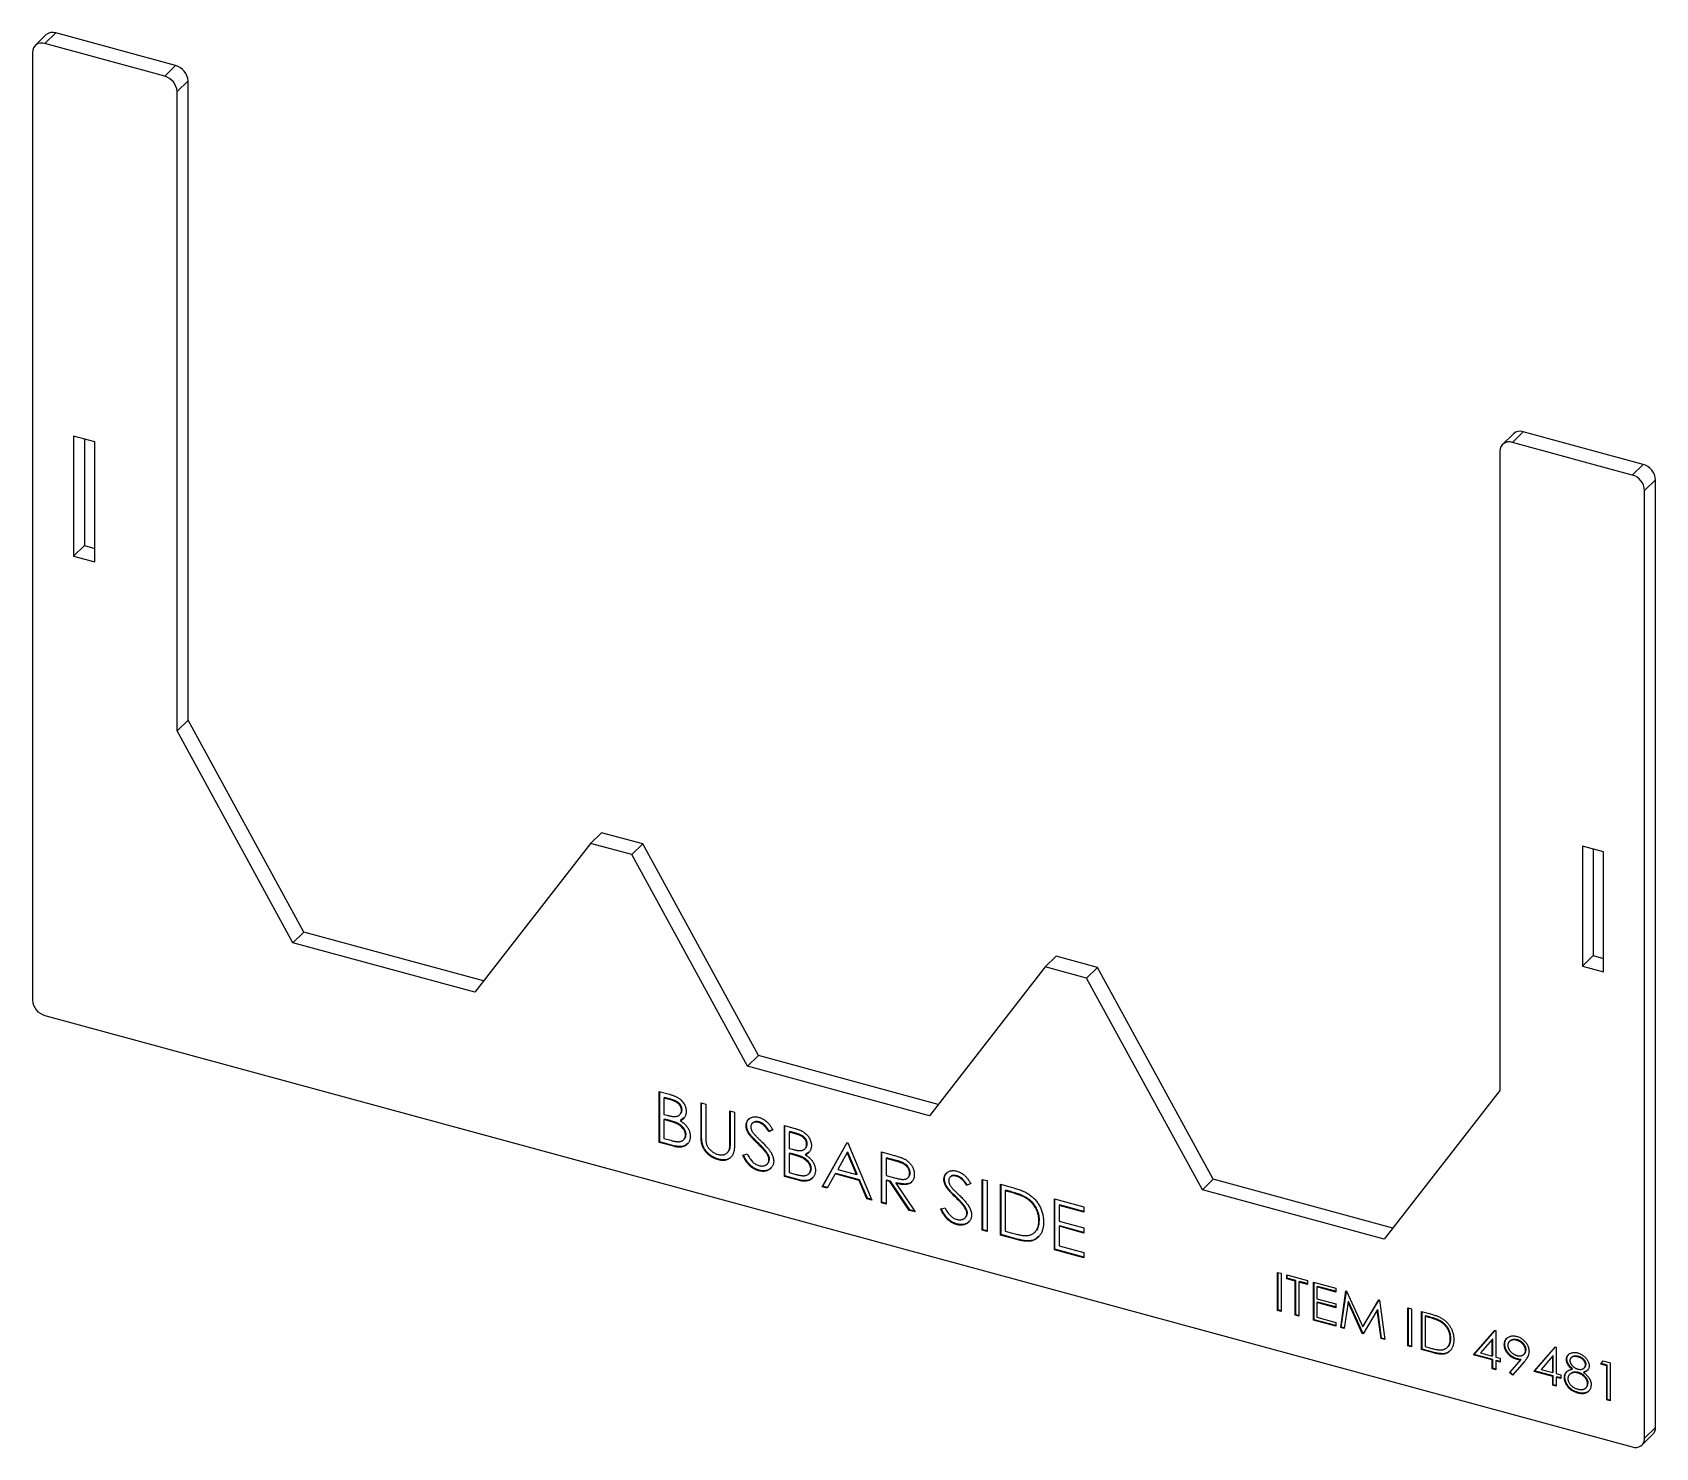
# Paper-space layout '_Trimetric' of a CAD drawing. Header units: millimetres. Extents: x -175 to 172, y -161 to 141.
import ezdxf

# ---------------------------------------------------------------- set-up
doc = ezdxf.new("R2010")
doc.units = ezdxf.units.MM

psp = doc.layouts.new('_Trimetric')

# ---------------------------------------------------------------- linework, layer by layer
at = {"color": 7, "linetype": 'Continuous', "lineweight": 25}
for p, q in [((-171.9, 140.87), (-174.24, 138.59)), ((-169.81, 141.3), (-172.14, 139.02)), ((-146.49, 132.05), (-172.14, 139.02)), ((-144.16, 134.33), (-169.81, 141.3)), ((-174.8, 137.17), (-174.8, -65.64)), ((-146.49, 132.05), (-144.16, 134.33)), ((-141.51, 131.03), (-143.84, 128.76)), ((-143.84, -8.05), (-143.84, 128.76)), ((-141.51, -5.77), (-141.51, 131.03)), ((144.16, 55.97), (141.83, 53.69)), ((169.81, 49), (144.16, 55.97)), ((-166, 55.06), (-166, 29.34)), ((-161.48, 53.83), (-166, 55.06)), ((-163.66, 54.43), (-163.66, 31.62)), ((-161.48, 28.12), (-161.48, 53.83)), ((142.06, 55.54), (139.73, 53.26)), ((167.47, 46.72), (141.83, 53.69)), ((139.17, 51.84), (139.17, -84.97)), ((167.47, 46.72), (169.81, 49)), ((172.46, 45.7), (170.13, 43.43)), ((172.46, -157.1), (172.46, 45.7)), ((170.13, -159.38), (170.13, 43.43)), ((-163.66, 31.62), (-166, 29.34)), ((-163.66, 31.62), (-161.48, 31.03)), ((-166, 29.34), (-161.48, 28.12)), ((-143.84, -8.05), (-141.51, -5.77)), ((-116.74, -51.07), (-141.51, -5.77)), ((-119.08, -53.35), (-143.84, -8.05)), ((-55.4, -32.09), (-53.07, -29.81)), ((-44.22, -32.21), (-53.07, -29.81)), ((-55.4, -32.09), (-80.16, -63.93)), ((-46.55, -34.49), (-55.4, -32.09)), ((-46.55, -34.49), (-44.22, -32.21)), ((-21.79, -79.79), (-46.55, -34.49)), ((-19.46, -77.51), (-44.22, -32.21)), ((156.82, -32.67), (156.82, -58.39)), ((161.33, -33.9), (156.82, -32.67)), ((159.15, -33.31), (159.15, -56.11)), ((161.33, -59.61), (161.33, -33.9)), ((-119.08, -53.35), (-116.74, -51.07)), ((-78.29, -61.52), (-116.74, -51.07)), ((-80.16, -63.93), (-119.08, -53.35)), ((41.89, -58.53), (17.12, -90.37)), ((41.89, -58.53), (44.22, -56.25)), ((50.73, -60.93), (41.89, -58.53)), ((53.07, -58.65), (44.22, -56.25)), ((50.73, -60.93), (53.07, -58.65)), ((77.83, -103.95), (53.07, -58.65)), ((159.15, -56.11), (156.82, -58.39)), ((156.82, -58.39), (161.33, -59.61)), ((159.15, -56.11), (161.33, -56.7)), ((75.5, -106.23), (50.73, -60.93)), ((-172.14, -68.93), (167.47, -161.23)), ((-21.79, -79.79), (-19.46, -77.51)), ((17.12, -90.37), (-21.79, -79.79)), ((18.99, -87.96), (-19.46, -77.51)), ((-40.69, -85.2), (-38.5, -85.79)), ((-40.69, -96.08), (-40.69, -85.2)), ((-40.58, -95.97), (-40.58, -85.23)), ((-39.57, -86.47), (-39.68, -86.59)), ((-39.68, -86.59), (-39.68, -90.08)), ((-38.32, -86.96), (-39.68, -86.59)), ((-38.2, -86.85), (-39.57, -86.47)), ((139.17, -84.97), (114.41, -116.81)), ((-39.68, -90.08), (-39.01, -90.26)), ((-38.2, -86.85), (-38.32, -86.96)), ((-36.33, -90.18), (-36.19, -90.04)), ((-35.82, -89.09), (-35.94, -89.21)), ((-31.76, -87.62), (-30.76, -87.9)), ((-31.76, -94.2), (-31.76, -87.62)), ((-31.65, -94.09), (-31.65, -87.66)), ((-30.76, -87.9), (-30.76, -94.42)), ((-25.57, -89.31), (-24.56, -89.58)), ((-25.57, -95.83), (-25.57, -89.31)), ((-25.46, -95.72), (-25.46, -89.34)), ((-24.56, -89.58), (-24.56, -96.16)), ((-39.57, -91.08), (-39.68, -91.19)), ((-39.68, -91.19), (-39.68, -95.24)), ((-39.02, -91.38), (-39.68, -91.19)), ((-38.9, -91.26), (-39.57, -91.08)), ((-38.9, -91.26), (-39.02, -91.38)), ((-36.8, -91.96), (-36.91, -92.08)), ((-36.11, -91.31), (-36.23, -91.42)), ((-35.43, -90.85), (-36.11, -91.31)), ((-22, -92.39), (-22.12, -92.51)), ((-20.71, -91.9), (-20.85, -92.04)), ((-19.34, -91.69), (-19.46, -91.81)), ((-16.36, -93.38), (-17.27, -93.8)), ((-17.15, -93.68), (-17.27, -93.8)), ((-16.39, -93.33), (-17.15, -93.68)), ((-13.91, -92.48), (-11.72, -93.07)), ((-13.91, -103.36), (-13.91, -92.48)), ((-13.79, -103.25), (-13.79, -92.51)), ((-12.78, -93.75), (-12.9, -93.87)), ((-11.42, -94.13), (-12.78, -93.75)), ((-40.58, -95.97), (-40.69, -96.08)), ((-37.65, -96.91), (-40.69, -96.08)), ((-37.54, -96.8), (-40.58, -95.97)), ((-39.68, -95.24), (-38.25, -95.63)), ((-37.54, -96.8), (-37.65, -96.91)), ((-35.5, -95.53), (-35.35, -95.38)), ((-34.96, -94.41), (-35.08, -94.52)), ((-31.65, -94.09), (-31.76, -94.2)), ((-31.45, -96.43), (-31.56, -96.55)), ((-25.46, -95.72), (-25.57, -95.83)), ((-21.37, -94.22), (-21.49, -94.34)), ((-19.53, -96.2), (-19.65, -96.32)), ((-12.9, -93.87), (-12.9, -97.36)), ((-11.53, -94.24), (-12.9, -93.87)), ((-11.42, -94.13), (-11.53, -94.24)), ((-9.04, -96.37), (-9.16, -96.49)), ((-5.84, -105.56), (-0.52, -96.12)), ((-5.73, -105.44), (-0.47, -96.13)), ((-0.52, -96.12), (-0.37, -96.16)), ((-0.37, -96.16), (4.81, -108.45)), ((-27.94, -99.68), (-28.05, -99.8)), ((-26.16, -98.3), (-26.02, -98.16)), ((-25.57, -97.37), (-25.69, -97.49)), ((-22.84, -98.84), (-21.89, -98.54)), ((-17.51, -98.49), (-17.62, -98.6)), ((-17.61, -100.74), (-17.47, -100.6)), ((-17.1, -99.67), (-17.22, -99.78)), ((-12.9, -97.36), (-12.22, -97.54)), ((-12.78, -98.36), (-12.9, -98.47)), ((-12.9, -98.47), (-12.9, -102.52)), ((-12.23, -98.66), (-12.9, -98.47)), ((-12.12, -98.54), (-12.78, -98.36)), ((-12.12, -98.54), (-12.23, -98.66)), ((-10.01, -99.24), (-10.13, -99.35)), ((-9.55, -97.46), (-9.4, -97.32)), ((-9.33, -98.59), (-9.45, -98.7)), ((-8.65, -98.13), (-9.33, -98.59)), ((-0.46, -98.26), (-2.49, -101.86)), ((-0.34, -98.14), (-0.46, -98.26)), ((1.52, -102.95), (-0.46, -98.26)), ((1.64, -102.84), (-0.34, -98.14)), ((6.83, -98.11), (9.08, -98.72)), ((6.83, -109), (6.83, -98.11)), ((6.94, -108.89), (6.94, -98.14)), ((7.95, -99.39), (7.84, -99.5)), ((7.84, -99.5), (7.84, -103.13)), ((9.94, -100.08), (7.84, -99.5)), ((10.06, -99.96), (7.95, -99.39)), ((10.06, -99.96), (9.94, -100.08)), ((-19.3, -102.03), (-19.42, -102.14)), ((-13.79, -103.25), (-13.91, -103.36)), ((-10.87, -104.19), (-13.91, -103.36)), ((-10.75, -104.08), (-13.79, -103.25)), ((-12.9, -102.52), (-11.46, -102.91)), ((-10.75, -104.08), (-10.87, -104.19)), ((-8.71, -102.81), (-8.57, -102.66)), ((-8.18, -101.69), (-8.29, -101.8)), ((-3.04, -102.83), (-4.74, -105.85)), ((-2.92, -102.72), (-3.04, -102.83)), ((2.06, -104.21), (-3.04, -102.83)), ((2.17, -104.1), (-2.92, -102.72)), ((-2.49, -101.86), (1.52, -102.95)), ((1.64, -102.84), (1.52, -102.95)), ((2.17, -104.1), (2.06, -104.21)), ((3.83, -108.04), (2.17, -104.1)), ((7.84, -103.13), (9.89, -103.71)), ((7.95, -104.13), (7.84, -104.25)), ((8.77, -104.36), (7.95, -104.13)), ((12.49, -103.65), (12.63, -103.5)), ((12.99, -102.55), (12.88, -102.67)), ((20.34, -103.9), (20.22, -104.01)), ((21.63, -103.41), (21.48, -103.55)), ((22.99, -103.2), (22.88, -103.31)), ((28.43, -103.98), (29.44, -104.26)), ((28.43, -114.87), (28.43, -103.98)), ((28.55, -114.76), (28.55, -104.02)), ((75.5, -106.23), (77.83, -103.95)), ((116.28, -114.4), (77.83, -103.95)), ((-5.73, -105.44), (-5.84, -105.56)), ((-4.74, -105.85), (-5.84, -105.56)), ((-4.67, -105.73), (-5.73, -105.44)), ((3.72, -108.15), (2.06, -104.21)), ((7.84, -104.25), (7.84, -109.27)), ((8.66, -104.47), (7.84, -104.25)), ((8.77, -104.36), (8.66, -104.47)), ((12.78, -110.62), (8.66, -104.47)), ((12.9, -110.5), (8.77, -104.36)), ((10.02, -104.7), (9.9, -104.81)), ((9.9, -104.81), (14.03, -110.96)), ((20.96, -105.73), (20.85, -105.84)), ((25.98, -104.88), (25.07, -105.3)), ((25.19, -105.19), (25.07, -105.3)), ((25.95, -104.84), (25.19, -105.19)), ((29.44, -104.26), (29.44, -115.14)), ((32.32, -105.04), (34.58, -105.66)), ((32.32, -115.93), (32.32, -105.04)), ((32.43, -115.81), (32.43, -105.07)), ((33.44, -106.32), (33.32, -106.43)), ((34.11, -106.65), (33.32, -106.43)), ((33.32, -106.43), (33.32, -115.08)), ((34.23, -106.53), (33.44, -106.32)), ((34.23, -106.53), (34.11, -106.65)), ((114.41, -116.81), (75.5, -106.23)), ((3.83, -108.04), (3.72, -108.15)), ((4.81, -108.45), (3.72, -108.15)), ((4.74, -108.29), (3.83, -108.04)), ((6.94, -108.89), (6.83, -109)), ((7.84, -109.27), (6.83, -109)), ((7.84, -109.13), (6.94, -108.89)), ((12.9, -110.5), (12.78, -110.62)), ((14.03, -110.96), (12.78, -110.62)), ((13.91, -110.78), (12.9, -110.5)), ((19.5, -110.34), (20.45, -110.05)), ((22.81, -107.71), (22.69, -107.82)), ((24.83, -110), (24.71, -110.11)), ((37.68, -107.77), (37.57, -107.89)), ((43.84, -108.17), (50.17, -109.89)), ((43.84, -119.06), (43.84, -108.17)), ((43.95, -118.94), (43.95, -108.2)), ((44.96, -109.45), (44.84, -109.56)), ((44.84, -109.56), (44.84, -112.91)), ((50.17, -111.01), (44.84, -109.56)), ((50.17, -110.86), (44.96, -109.45)), ((50.17, -109.89), (50.17, -111.01)), ((23.03, -113.54), (22.92, -113.65)), ((24.72, -112.25), (24.87, -112.11)), ((25.23, -111.17), (25.12, -111.29)), ((40.64, -112.74), (40.52, -112.85)), ((44.84, -112.91), (50.17, -114.36)), ((44.96, -113.91), (44.84, -114.03)), ((44.84, -114.03), (44.84, -118.21)), ((50.17, -115.48), (44.84, -114.03)), ((50.17, -115.33), (44.96, -113.91)), ((50.17, -114.36), (50.17, -115.48)), ((28.55, -114.76), (28.43, -114.87)), ((29.44, -115.14), (28.43, -114.87)), ((29.44, -115), (28.55, -114.76)), ((32.43, -115.81), (32.32, -115.93)), ((35.8, -116.87), (32.32, -115.93)), ((35.91, -116.76), (32.43, -115.81)), ((33.32, -115.08), (34.61, -115.43)), ((35.91, -116.76), (35.8, -116.87)), ((39.65, -115.31), (39.79, -115.17)), ((43.95, -118.94), (43.84, -119.06)), ((50.17, -120.78), (43.84, -119.06)), ((50.17, -120.63), (43.95, -118.94)), ((44.84, -118.21), (50.17, -119.66)), ((50.17, -119.66), (50.17, -120.78)), ((91.61, -123.88), (92.37, -124.08)), ((91.61, -132.04), (91.61, -123.88)), ((91.73, -131.93), (91.73, -123.91)), ((92.37, -124.08), (92.37, -132.25)), ((93.55, -124.4), (97.98, -125.61)), ((93.55, -125.24), (93.55, -124.4)), ((93.67, -125.13), (93.67, -124.44)), ((93.67, -125.13), (93.55, -125.24)), ((95.39, -125.74), (93.55, -125.24)), ((95.51, -125.63), (93.67, -125.13)), ((95.51, -125.63), (95.39, -125.74)), ((95.39, -133.07), (95.39, -125.74)), ((95.51, -132.95), (95.51, -125.63)), ((96.26, -125.83), (96.15, -125.95)), ((96.15, -125.95), (96.15, -133.27)), ((97.98, -126.45), (96.15, -125.95)), ((97.98, -126.3), (96.26, -125.83)), ((97.98, -125.61), (97.98, -126.45)), ((99.28, -125.96), (104.03, -127.25)), ((99.28, -134.13), (99.28, -125.96)), ((99.4, -134.01), (99.4, -125.99)), ((100.15, -126.89), (100.03, -127)), ((100.03, -127), (100.03, -129.52)), ((104.03, -128.09), (100.03, -127)), ((104.03, -127.94), (100.15, -126.89)), ((104.03, -127.25), (104.03, -128.09)), ((105.11, -135.71), (106.22, -127.85)), ((105.23, -135.6), (106.32, -127.87)), ((106.22, -127.85), (106.33, -127.88)), ((106.33, -127.88), (109.81, -135.52)), ((91.73, -131.93), (91.61, -132.04)), ((92.37, -132.1), (91.73, -131.93)), ((100.03, -129.52), (104.03, -130.6)), ((100.15, -130.24), (100.03, -130.35)), ((100.03, -130.35), (100.03, -133.49)), ((104.03, -131.44), (100.03, -130.35)), ((104.03, -131.29), (100.15, -130.24)), ((104.03, -130.6), (104.03, -131.44)), ((106.68, -130.25), (105.87, -135.92)), ((106.79, -130.13), (106.68, -130.25)), ((109.73, -136.97), (106.68, -130.25)), ((109.85, -136.85), (106.79, -130.13)), ((109.81, -135.52), (113.28, -129.77)), ((109.93, -135.41), (113.32, -129.78)), ((113.06, -131.85), (112.94, -131.96)), ((113.86, -137.94), (113.06, -131.85)), ((113.28, -129.77), (113.39, -129.8)), ((113.39, -129.8), (114.51, -138.26)), ((119.47, -131.45), (120.23, -131.65)), ((119.47, -139.61), (119.47, -131.45)), ((119.59, -139.5), (119.59, -131.48)), ((120.23, -131.65), (120.23, -139.82)), ((92.37, -132.25), (91.61, -132.04)), ((95.51, -132.95), (95.39, -133.07)), ((96.15, -133.27), (95.39, -133.07)), ((96.15, -133.13), (95.51, -132.95)), ((99.4, -134.01), (99.28, -134.13)), ((104.03, -135.42), (99.28, -134.13)), ((104.03, -135.27), (99.4, -134.01)), ((100.03, -133.49), (104.03, -134.58)), ((104.03, -134.58), (104.03, -135.42)), ((109.93, -135.41), (109.81, -135.52)), ((112.94, -131.96), (109.9, -137.01)), ((113.75, -138.06), (112.94, -131.96)), ((122.39, -132.24), (124.09, -132.7)), ((122.39, -140.41), (122.39, -132.24)), ((122.51, -140.29), (122.51, -132.27)), ((123.26, -133.17), (123.15, -133.28)), ((123.74, -133.45), (123.15, -133.28)), ((123.15, -133.28), (123.15, -139.77)), ((123.86, -133.33), (123.26, -133.17)), ((123.86, -133.33), (123.74, -133.45)), ((126.44, -134.26), (126.33, -134.38)), ((105.23, -135.6), (105.11, -135.71)), ((105.87, -135.92), (105.11, -135.71)), ((105.89, -135.78), (105.23, -135.6)), ((109.85, -136.85), (109.73, -136.97)), ((109.9, -137.01), (109.73, -136.97)), ((109.98, -136.89), (109.85, -136.85)), ((113.86, -137.94), (113.75, -138.06)), ((114.51, -138.26), (113.75, -138.06)), ((114.49, -138.11), (113.86, -137.94)), ((128.66, -137.98), (128.55, -138.1)), ((133.51, -141.55), (138.11, -136.31)), ((133.63, -141.43), (138.13, -136.31)), ((137.51, -138.25), (135, -141.11)), ((137.63, -138.13), (137.51, -138.25)), ((137.51, -141.79), (137.51, -138.25)), ((137.63, -141.68), (137.63, -138.13)), ((138.11, -136.31), (138.27, -136.35)), ((138.27, -136.35), (138.27, -142)), ((141.32, -138.56), (141.17, -138.7)), ((142.86, -138.29), (142.75, -138.4)), ((119.59, -139.5), (119.47, -139.61)), ((120.23, -139.82), (119.47, -139.61)), ((120.23, -139.67), (119.59, -139.5)), ((122.51, -140.29), (122.39, -140.41)), ((125, -141.12), (122.39, -140.41)), ((125.12, -141), (122.51, -140.29)), ((123.15, -139.77), (124.11, -140.04)), ((125.12, -141), (125, -141.12)), ((127.89, -139.95), (128.03, -139.81)), ((133.63, -141.43), (133.51, -141.55)), ((137.51, -142.63), (133.51, -141.55)), ((137.63, -142.52), (133.63, -141.43)), ((135, -141.11), (137.51, -141.79)), ((137.63, -141.68), (137.51, -141.79)), ((138.27, -142), (139.24, -142.26)), ((139.24, -142.26), (139.24, -143.1)), ((140.22, -139.23), (140.1, -139.35)), ((142.8, -142.35), (142.68, -142.47)), ((144.29, -141.43), (144.44, -141.29)), ((144.76, -140.43), (144.64, -140.54)), ((146.47, -145.07), (151.07, -139.83)), ((146.59, -144.95), (151.09, -139.83)), ((150.47, -141.77), (147.96, -144.63)), ((150.59, -141.66), (150.47, -141.77)), ((150.47, -145.32), (150.47, -141.77)), ((150.59, -145.2), (150.59, -141.66)), ((151.07, -139.83), (151.23, -139.87)), ((151.23, -139.87), (151.23, -145.52)), ((154.51, -142.04), (154.37, -142.18)), ((155.93, -141.84), (155.81, -141.95)), ((137.63, -142.52), (137.51, -142.63)), ((137.51, -144.52), (137.51, -142.63)), ((137.63, -144.4), (137.51, -144.52)), ((138.27, -144.72), (137.51, -144.52)), ((137.63, -144.4), (137.63, -142.52)), ((138.27, -144.58), (137.63, -144.4)), ((138.38, -142.72), (138.27, -142.84)), ((138.27, -142.84), (138.27, -144.72)), ((139.24, -143.1), (138.27, -142.84)), ((139.24, -142.96), (138.38, -142.72)), ((141.23, -145.33), (143.57, -142.65)), ((141.34, -145.21), (141.23, -145.33)), ((141.83, -145.9), (141.23, -145.33)), ((141.34, -145.21), (143.69, -142.53)), ((141.94, -145.78), (141.34, -145.21)), ((144.42, -142.93), (141.83, -145.9)), ((143.69, -142.53), (143.57, -142.65)), ((146.59, -144.95), (146.47, -145.07)), ((150.47, -146.15), (146.47, -145.07)), ((150.59, -146.04), (146.59, -144.95)), ((147.96, -144.63), (150.47, -145.32)), ((150.59, -145.2), (150.47, -145.32)), ((151.23, -145.52), (152.2, -145.79)), ((152.2, -145.79), (152.2, -146.62)), ((153.5, -142.44), (153.39, -142.55)), ((154.19, -145.62), (154.05, -145.76)), ((154.73, -144.5), (154.62, -144.62)), ((155.98, -145.31), (155.86, -145.42)), ((157.17, -145.16), (157.05, -145.28)), ((157.19, -144.36), (157.33, -144.21)), ((157.61, -143.55), (157.49, -143.66)), ((160.73, -143.5), (161.23, -142.8)), ((160.85, -143.39), (160.73, -143.5)), ((162.03, -143.85), (160.73, -143.5)), ((160.85, -143.39), (161.26, -142.8)), ((162.14, -143.74), (160.85, -143.39)), ((161.23, -142.8), (162.78, -143.22)), ((162.14, -143.74), (162.03, -143.85)), ((162.03, -151.18), (162.03, -143.85)), ((162.14, -151.06), (162.14, -143.74)), ((162.78, -143.22), (162.78, -151.38)), ((150.59, -146.04), (150.47, -146.15)), ((150.47, -148.04), (150.47, -146.15)), ((150.59, -147.92), (150.47, -148.04)), ((151.23, -148.24), (150.47, -148.04)), ((150.59, -147.92), (150.59, -146.04)), ((151.23, -148.1), (150.59, -147.92)), ((151.34, -146.25), (151.23, -146.36)), ((151.23, -146.36), (151.23, -148.24)), ((152.2, -146.62), (151.23, -146.36)), ((152.2, -146.48), (151.34, -146.25)), ((153.07, -146.29), (152.96, -146.4)), ((157.56, -148.6), (157.7, -148.46)), ((158.04, -147.59), (157.92, -147.7)), ((158.16, -149.29), (158.04, -149.41)), ((155.92, -149.58), (155.81, -149.7)), ((162.14, -151.06), (162.03, -151.18)), ((162.78, -151.38), (162.03, -151.18)), ((162.78, -151.24), (162.14, -151.06)), ((169.57, -160.81), (171.9, -158.53)), ((170.13, -159.38), (172.46, -157.1))]:
    psp.add_line(p, q, dxfattribs=at)
for centre, radius, start, end in [((-172.85, 137.2), 1.95, 68.8623, 180.9223), ((-170.49, 139.26), 2.15, 71.5838, 131.3262), ((-147.48, 128.54), 3.64, 3.3916, 74.3338), ((-145.14, 130.82), 3.64, 3.3916, 74.3338), ((143.48, 53.93), 2.15, 71.5838, 131.3262), ((141.12, 51.87), 1.95, 68.8623, 180.9223), ((168.82, 45.49), 3.64, 3.3916, 74.3338), ((166.49, 43.21), 3.64, 3.3916, 74.3338), ((-171.16, -65.42), 3.64, 183.3916, 254.3338), ((168.18, -159.41), 1.95, 248.8623, 0.9223), ((170.53, -157.17), 1.94, 315.3545, 1.9113)]:
    psp.add_arc(centre, radius, start, end, dxfattribs=at)
for points, knots in [([(-38.5, -85.79), (-38.39, -85.82), (-38.19, -85.88), (-37.88, -85.98), (-37.6, -86.08), (-37.34, -86.19), (-37.09, -86.3), (-36.86, -86.41), (-36.66, -86.53), (-36.41, -86.69), (-36.13, -86.92), (-35.82, -87.22), (-35.56, -87.56), (-35.34, -87.92), (-35.16, -88.3), (-35.03, -88.68), (-34.94, -89.08), (-34.94, -89.33), (-34.93, -89.46)], [0, 0, 0, 0, 0.062594, 0.121323, 0.17668, 0.228365, 0.276868, 0.321879, 0.364099, 0.403356, 0.477968, 0.550535, 0.623584, 0.698175, 0.773354, 0.847281, 0.922818, 1, 1, 1, 1]), ([(-39.01, -90.26), (-38.91, -90.29), (-38.72, -90.34), (-38.44, -90.41), (-38.18, -90.46), (-37.95, -90.5), (-37.73, -90.53), (-37.53, -90.54), (-37.36, -90.55), (-37.15, -90.54), (-36.92, -90.5), (-36.68, -90.42), (-36.46, -90.29), (-36.28, -90.13), (-36.12, -89.94), (-36.02, -89.72), (-35.95, -89.48), (-35.94, -89.3), (-35.94, -89.21)], [0, 0, 0, 0, 0.072301, 0.1397, 0.202289, 0.2606, 0.31319, 0.361739, 0.405706, 0.44554, 0.518832, 0.589778, 0.658867, 0.72843, 0.797283, 0.864815, 0.931364, 1, 1, 1, 1]), ([(-35.94, -89.21), (-35.94, -89.15), (-35.95, -89.03), (-35.97, -88.85), (-36.02, -88.67), (-36.08, -88.5), (-36.16, -88.34), (-36.26, -88.18), (-36.38, -88.02), (-36.51, -87.87), (-36.66, -87.73), (-36.84, -87.6), (-37.03, -87.47), (-37.25, -87.35), (-37.49, -87.24), (-37.74, -87.14), (-38.02, -87.04), (-38.22, -86.99), (-38.32, -86.96)], [0, 0, 0, 0, 0.057003, 0.111818, 0.164402, 0.21587, 0.266841, 0.317479, 0.369902, 0.4234, 0.479718, 0.539241, 0.602431, 0.67103, 0.744485, 0.823454, 0.90874, 1, 1, 1, 1]), ([(-35.82, -89.09), (-35.83, -89.03), (-35.83, -88.91), (-35.86, -88.73), (-35.9, -88.56), (-35.96, -88.39), (-36.04, -88.22), (-36.14, -88.06), (-36.26, -87.91), (-36.39, -87.76), (-36.55, -87.62), (-36.72, -87.48), (-36.92, -87.36), (-37.13, -87.24), (-37.37, -87.13), (-37.63, -87.02), (-37.91, -86.93), (-38.1, -86.87), (-38.2, -86.85)], [0, 0, 0, 0, 0.057003, 0.111818, 0.164402, 0.21587, 0.266841, 0.317479, 0.369902, 0.4234, 0.479718, 0.539241, 0.602431, 0.67103, 0.744485, 0.823454, 0.90874, 1, 1, 1, 1]), ([(-34.93, -89.46), (-34.94, -89.58), (-34.94, -89.81), (-35.01, -90.14), (-35.11, -90.44), (-35.26, -90.72), (-35.44, -90.95), (-35.66, -91.15), (-35.93, -91.31), (-36.13, -91.39), (-36.23, -91.42)], [0, 0, 0, 0, 0.130569, 0.256581, 0.380552, 0.503623, 0.625739, 0.747549, 0.871766, 1, 1, 1, 1]), ([(-36.21, -90.04), (-36.18, -90.01), (-36.03, -89.89), (-35.87, -89.57), (-35.84, -89.25), (-35.82, -89.09)], [0, 0, 0, 0, 0.128824, 0.564534, 1, 1, 1, 1]), ([(-36.91, -92.08), (-36.97, -92.05), (-37.09, -91.99), (-37.28, -91.92), (-37.5, -91.84), (-37.75, -91.75), (-38.03, -91.66), (-38.33, -91.57), (-38.66, -91.47), (-38.9, -91.41), (-39.02, -91.38)], [0, 0, 0, 0, 0.079306, 0.171953, 0.277057, 0.394731, 0.526177, 0.671345, 0.829285, 1, 1, 1, 1]), ([(-36.8, -91.96), (-36.85, -91.94), (-36.97, -91.88), (-37.16, -91.8), (-37.38, -91.72), (-37.63, -91.64), (-37.91, -91.55), (-38.22, -91.46), (-38.55, -91.36), (-38.78, -91.29), (-38.9, -91.26)], [0, 0, 0, 0, 0.079306, 0.171953, 0.277057, 0.394731, 0.526177, 0.671345, 0.829285, 1, 1, 1, 1]), ([(-35.08, -94.52), (-35.08, -94.46), (-35.08, -94.35), (-35.11, -94.17), (-35.14, -94), (-35.19, -93.83), (-35.27, -93.66), (-35.35, -93.49), (-35.45, -93.32), (-35.61, -93.1), (-35.83, -92.84), (-36.15, -92.55), (-36.51, -92.29), (-36.78, -92.15), (-36.91, -92.08)], [0, 0, 0, 0, 0.060287, 0.119602, 0.177503, 0.235143, 0.292133, 0.350871, 0.410098, 0.470732, 0.594829, 0.722579, 0.856691, 1, 1, 1, 1]), ([(-34.96, -94.41), (-34.96, -94.35), (-34.96, -94.23), (-34.99, -94.06), (-35.03, -93.89), (-35.08, -93.72), (-35.15, -93.55), (-35.23, -93.38), (-35.33, -93.21), (-35.49, -92.99), (-35.71, -92.72), (-36.03, -92.44), (-36.4, -92.17), (-36.66, -92.03), (-36.8, -91.96)], [0, 0, 0, 0, 0.060287, 0.119602, 0.177503, 0.235143, 0.292133, 0.350871, 0.410098, 0.470732, 0.594829, 0.722579, 0.856691, 1, 1, 1, 1]), ([(-36.23, -91.42), (-36.1, -91.51), (-35.86, -91.66), (-35.52, -91.92), (-35.23, -92.17), (-34.99, -92.43), (-34.78, -92.69), (-34.6, -92.96), (-34.44, -93.25), (-34.31, -93.55), (-34.2, -93.85), (-34.12, -94.17), (-34.08, -94.48), (-34.07, -94.69), (-34.07, -94.79)], [0, 0, 0, 0, 0.106057, 0.202914, 0.2903, 0.370223, 0.446384, 0.521397, 0.598291, 0.676142, 0.755529, 0.834887, 0.916646, 1, 1, 1, 1]), ([(-22.12, -92.51), (-22.11, -92.39), (-22.1, -92.17), (-22.03, -91.85), (-21.92, -91.57), (-21.77, -91.31), (-21.57, -91.09), (-21.34, -90.9), (-21.06, -90.77), (-20.76, -90.66), (-20.43, -90.61), (-20.08, -90.6), (-19.72, -90.63), (-19.47, -90.69), (-19.35, -90.72)], [0, 0, 0, 0, 0.083785, 0.16578, 0.24628, 0.327461, 0.408797, 0.489715, 0.571376, 0.655523, 0.741019, 0.826547, 0.911989, 1, 1, 1, 1]), ([(-21.49, -94.34), (-21.54, -94.26), (-21.64, -94.11), (-21.76, -93.87), (-21.87, -93.64), (-21.96, -93.41), (-22.03, -93.18), (-22.08, -92.96), (-22.11, -92.73), (-22.11, -92.58), (-22.12, -92.51)], [0, 0, 0, 0, 0.133507, 0.262559, 0.388264, 0.512667, 0.633722, 0.755394, 0.877553, 1, 1, 1, 1]), ([(-22, -92.39), (-21.97, -92), (-21.93, -91.44), (-21.53, -91.15), (-21.42, -91.06)], [0, 0, 0, 0, 0.700383, 1, 1, 1, 1]), ([(-21.37, -94.22), (-21.42, -94.14), (-21.52, -93.99), (-21.65, -93.76), (-21.76, -93.53), (-21.84, -93.3), (-21.92, -93.07), (-21.96, -92.84), (-21.99, -92.62), (-22, -92.47), (-22, -92.39)], [0, 0, 0, 0, 0.133507, 0.262559, 0.388264, 0.512667, 0.633722, 0.755394, 0.877553, 1, 1, 1, 1]), ([(-19.46, -91.81), (-19.58, -91.78), (-19.8, -91.72), (-20.12, -91.72), (-20.4, -91.76), (-20.65, -91.87), (-20.85, -92.02), (-21, -92.22), (-21.09, -92.46), (-21.1, -92.64), (-21.11, -92.74)], [0, 0, 0, 0, 0.143073, 0.275903, 0.402371, 0.528414, 0.650356, 0.765895, 0.880774, 1, 1, 1, 1]), ([(-21.11, -92.74), (-21.11, -92.79), (-21.1, -92.91), (-21.07, -93.09), (-21.02, -93.28), (-20.95, -93.47), (-20.85, -93.67), (-20.72, -93.88), (-20.56, -94.11), (-20.43, -94.26), (-20.37, -94.34)], [0, 0, 0, 0, 0.107285, 0.214746, 0.322939, 0.434116, 0.553412, 0.686073, 0.834256, 1, 1, 1, 1]), ([(-19.34, -91.69), (-19.57, -91.65), (-20.02, -91.57), (-20.51, -91.69), (-20.67, -91.89), (-20.7, -91.93)], [0, 0, 0, 0, 0.435369, 0.86978, 1, 1, 1, 1]), ([(-17.27, -93.8), (-17.32, -93.71), (-17.43, -93.55), (-17.59, -93.32), (-17.74, -93.11), (-17.89, -92.93), (-18.03, -92.75), (-18.16, -92.6), (-18.29, -92.47), (-18.46, -92.33), (-18.66, -92.17), (-18.92, -92.01), (-19.19, -91.89), (-19.37, -91.83), (-19.46, -91.81)], [0, 0, 0, 0, 0.098469, 0.189629, 0.274184, 0.352183, 0.423199, 0.488551, 0.548473, 0.60144, 0.701198, 0.799592, 0.898545, 1, 1, 1, 1]), ([(-19.35, -90.72), (-19.22, -90.76), (-18.95, -90.84), (-18.57, -91.02), (-18.19, -91.25), (-17.89, -91.48), (-17.66, -91.68), (-17.48, -91.86), (-17.3, -92.06), (-17.11, -92.28), (-16.93, -92.53), (-16.74, -92.79), (-16.54, -93.07), (-16.42, -93.27), (-16.36, -93.38)], [0, 0, 0, 0, 0.107233, 0.213252, 0.31883, 0.426794, 0.483646, 0.543604, 0.608308, 0.677127, 0.750686, 0.828713, 0.91219, 1, 1, 1, 1]), ([(-17.15, -93.68), (-17.21, -93.6), (-17.31, -93.44), (-17.47, -93.21), (-17.62, -93), (-17.77, -92.81), (-17.91, -92.64), (-18.05, -92.49), (-18.18, -92.36), (-18.34, -92.21), (-18.54, -92.06), (-18.8, -91.9), (-19.07, -91.78), (-19.25, -91.72), (-19.34, -91.69)], [0, 0, 0, 0, 0.098469, 0.189629, 0.274184, 0.352183, 0.423199, 0.488551, 0.548473, 0.60144, 0.701198, 0.799592, 0.898545, 1, 1, 1, 1]), ([(-11.72, -93.07), (-11.61, -93.1), (-11.4, -93.16), (-11.1, -93.26), (-10.82, -93.36), (-10.55, -93.47), (-10.31, -93.58), (-10.08, -93.69), (-9.87, -93.81), (-9.63, -93.97), (-9.34, -94.2), (-9.04, -94.5), (-8.78, -94.83), (-8.55, -95.2), (-8.37, -95.57), (-8.24, -95.96), (-8.16, -96.35), (-8.15, -96.61), (-8.15, -96.74)], [0, 0, 0, 0, 0.062594, 0.121323, 0.17668, 0.228365, 0.276868, 0.321879, 0.364099, 0.403356, 0.477968, 0.550535, 0.623584, 0.698175, 0.773354, 0.847281, 0.922818, 1, 1, 1, 1]), ([(-38.25, -95.63), (-38.15, -95.66), (-37.95, -95.71), (-37.66, -95.78), (-37.4, -95.83), (-37.15, -95.87), (-36.93, -95.91), (-36.73, -95.92), (-36.55, -95.93), (-36.34, -95.91), (-36.1, -95.87), (-35.85, -95.78), (-35.62, -95.64), (-35.43, -95.47), (-35.27, -95.27), (-35.16, -95.04), (-35.09, -94.79), (-35.08, -94.61), (-35.08, -94.52)], [0, 0, 0, 0, 0.072502, 0.139739, 0.201795, 0.259822, 0.312206, 0.360773, 0.40454, 0.443698, 0.516841, 0.587874, 0.657965, 0.728969, 0.799308, 0.866636, 0.933116, 1, 1, 1, 1]), ([(-34.07, -94.79), (-34.07, -94.9), (-34.08, -95.11), (-34.12, -95.4), (-34.2, -95.67), (-34.31, -95.93), (-34.44, -96.16), (-34.61, -96.37), (-34.81, -96.56), (-35.04, -96.73), (-35.29, -96.87), (-35.57, -96.98), (-35.87, -97.05), (-36.18, -97.09), (-36.52, -97.1), (-36.88, -97.07), (-37.26, -97.01), (-37.52, -96.94), (-37.65, -96.91)], [0, 0, 0, 0, 0.0611603, 0.1203346, 0.1781803, 0.2352351, 0.292683, 0.3511862, 0.4104566, 0.4717199, 0.5337612, 0.595739, 0.6578875, 0.7212952, 0.7868225, 0.8546862, 0.925478, 1, 1, 1, 1]), ([(-34.63, -96.26), (-34.83, -96.47), (-35.28, -96.91), (-36.36, -97.04), (-37.15, -96.88), (-37.54, -96.8)], [0, 0, 0, 0, 0.296665, 0.647906, 1, 1, 1, 1]), ([(-35.39, -95.37), (-35.35, -95.34), (-35.17, -95.25), (-35.01, -94.9), (-34.98, -94.57), (-34.96, -94.41)], [0, 0, 0, 0, 0.13358, 0.566897, 1, 1, 1, 1]), ([(-31.56, -96.55), (-31.58, -96.49), (-31.62, -96.35), (-31.66, -96.13), (-31.69, -95.88), (-31.72, -95.6), (-31.74, -95.3), (-31.75, -94.96), (-31.76, -94.59), (-31.76, -94.33), (-31.76, -94.2)], [0, 0, 0, 0, 0.07813, 0.169465, 0.274335, 0.39211, 0.523687, 0.668365, 0.827132, 1, 1, 1, 1]), ([(-31.45, -96.43), (-31.46, -96.37), (-31.5, -96.24), (-31.54, -96.02), (-31.57, -95.77), (-31.6, -95.49), (-31.62, -95.18), (-31.64, -94.84), (-31.65, -94.47), (-31.65, -94.22), (-31.65, -94.09)], [0, 0, 0, 0, 0.07813, 0.169465, 0.274335, 0.39211, 0.523687, 0.668365, 0.827132, 1, 1, 1, 1]), ([(-28.05, -99.8), (-28.16, -99.77), (-28.37, -99.7), (-28.69, -99.59), (-28.99, -99.46), (-29.28, -99.31), (-29.55, -99.15), (-29.82, -98.97), (-30.07, -98.77), (-30.31, -98.56), (-30.53, -98.34), (-30.74, -98.1), (-30.93, -97.86), (-31.09, -97.61), (-31.24, -97.36), (-31.37, -97.09), (-31.48, -96.82), (-31.54, -96.64), (-31.56, -96.55)], [0, 0, 0, 0, 0.071175, 0.139644, 0.206317, 0.271373, 0.335418, 0.398076, 0.460608, 0.52297, 0.584716, 0.644895, 0.704291, 0.762998, 0.821087, 0.880104, 0.939388, 1, 1, 1, 1]), ([(-27.94, -99.68), (-28.05, -99.65), (-28.26, -99.59), (-28.57, -99.48), (-28.87, -99.34), (-29.16, -99.2), (-29.43, -99.03), (-29.7, -98.86), (-29.95, -98.66), (-30.19, -98.45), (-30.42, -98.22), (-30.62, -97.99), (-30.81, -97.75), (-30.98, -97.5), (-31.13, -97.24), (-31.25, -96.98), (-31.36, -96.71), (-31.42, -96.53), (-31.45, -96.43)], [0, 0, 0, 0, 0.071175, 0.139644, 0.206317, 0.271373, 0.335418, 0.398076, 0.460608, 0.52297, 0.584716, 0.644895, 0.704291, 0.762998, 0.821087, 0.880104, 0.939388, 1, 1, 1, 1]), ([(-30.76, -94.42), (-30.76, -94.51), (-30.76, -94.69), (-30.75, -94.94), (-30.75, -95.16), (-30.75, -95.36), (-30.74, -95.53), (-30.73, -95.67), (-30.72, -95.78), (-30.72, -95.85), (-30.71, -95.88)], [0, 0, 0, 0, 0.191079, 0.362605, 0.516099, 0.650038, 0.765977, 0.862374, 0.940842, 1, 1, 1, 1]), ([(-30.71, -95.88), (-30.69, -95.99), (-30.66, -96.2), (-30.58, -96.5), (-30.47, -96.79), (-30.33, -97.06), (-30.15, -97.32), (-29.93, -97.57), (-29.67, -97.8), (-29.38, -98.04), (-29.07, -98.24), (-28.75, -98.42), (-28.43, -98.57), (-28.22, -98.63), (-28.11, -98.67)], [0, 0, 0, 0, 0.086315, 0.167766, 0.244433, 0.318135, 0.391884, 0.470068, 0.553904, 0.644339, 0.736875, 0.826168, 0.913679, 1, 1, 1, 1]), ([(-24.56, -96.16), (-24.56, -96.27), (-24.57, -96.51), (-24.58, -96.84), (-24.6, -97.16), (-24.63, -97.45), (-24.67, -97.73), (-24.72, -97.98), (-24.78, -98.22), (-24.85, -98.44), (-24.92, -98.64), (-25.03, -98.83), (-25.14, -99), (-25.27, -99.17), (-25.43, -99.32), (-25.6, -99.46), (-25.78, -99.58), (-25.99, -99.7), (-26.2, -99.79), (-26.43, -99.87), (-26.68, -99.92), (-26.93, -99.94), (-27.2, -99.94), (-27.47, -99.92), (-27.76, -99.87), (-27.95, -99.82), (-28.05, -99.8)], [0, 0, 0, 0, 0.054858, 0.1070588, 0.1569784, 0.2039923, 0.2484915, 0.2904833, 0.330489, 0.3678859, 0.4038581, 0.4400093, 0.476295, 0.5127923, 0.5504848, 0.5883811, 0.6276453, 0.6679795, 0.7084328, 0.7486023, 0.7890878, 0.8294612, 0.870371, 0.9122142, 0.9555466, 1, 1, 1, 1]), ([(-25.69, -97.49), (-25.68, -97.45), (-25.66, -97.37), (-25.64, -97.23), (-25.61, -97.07), (-25.6, -96.87), (-25.59, -96.65), (-25.58, -96.4), (-25.57, -96.13), (-25.57, -95.93), (-25.57, -95.83)], [0, 0, 0, 0, 0.069835, 0.155621, 0.257802, 0.373811, 0.506402, 0.655564, 0.820079, 1, 1, 1, 1]), ([(-25.57, -97.37), (-25.56, -97.34), (-25.54, -97.26), (-25.52, -97.12), (-25.5, -96.95), (-25.48, -96.76), (-25.47, -96.54), (-25.46, -96.29), (-25.46, -96.01), (-25.46, -95.82), (-25.46, -95.72)], [0, 0, 0, 0, 0.069835, 0.155621, 0.257802, 0.373811, 0.506402, 0.655564, 0.820079, 1, 1, 1, 1]), ([(-19.65, -96.32), (-19.77, -96.2), (-19.99, -95.99), (-20.31, -95.67), (-20.59, -95.38), (-20.84, -95.12), (-21.05, -94.88), (-21.23, -94.68), (-21.37, -94.5), (-21.45, -94.39), (-21.49, -94.34)], [0, 0, 0, 0, 0.181535, 0.347082, 0.495568, 0.628357, 0.74552, 0.845831, 0.930782, 1, 1, 1, 1]), ([(-19.53, -96.2), (-19.65, -96.09), (-19.88, -95.87), (-20.19, -95.55), (-20.47, -95.27), (-20.72, -95), (-20.93, -94.77), (-21.11, -94.57), (-21.26, -94.39), (-21.34, -94.27), (-21.37, -94.22)], [0, 0, 0, 0, 0.181535, 0.347082, 0.495568, 0.628357, 0.74552, 0.845831, 0.930782, 1, 1, 1, 1]), ([(-20.37, -94.34), (-20.34, -94.37), (-20.28, -94.44), (-20.18, -94.55), (-20.04, -94.69), (-19.87, -94.86), (-19.66, -95.07), (-19.42, -95.3), (-19.15, -95.56), (-18.96, -95.74), (-18.86, -95.84)], [0, 0, 0, 0, 0.052594, 0.124952, 0.218094, 0.333502, 0.468789, 0.624938, 0.801683, 1, 1, 1, 1]), ([(-17.62, -98.6), (-17.67, -98.53), (-17.78, -98.37), (-17.96, -98.12), (-18.17, -97.86), (-18.41, -97.59), (-18.68, -97.29), (-18.97, -96.98), (-19.3, -96.65), (-19.53, -96.43), (-19.65, -96.32)], [0, 0, 0, 0, 0.090279, 0.18953, 0.299198, 0.418926, 0.548376, 0.688136, 0.839084, 1, 1, 1, 1]), ([(-17.51, -98.49), (-17.56, -98.41), (-17.66, -98.25), (-17.84, -98.01), (-18.06, -97.75), (-18.29, -97.47), (-18.56, -97.18), (-18.86, -96.87), (-19.18, -96.54), (-19.41, -96.32), (-19.53, -96.2)], [0, 0, 0, 0, 0.090279, 0.18953, 0.299198, 0.418926, 0.548376, 0.688136, 0.839084, 1, 1, 1, 1]), ([(-18.86, -95.84), (-18.74, -95.96), (-18.5, -96.19), (-18.16, -96.53), (-17.86, -96.86), (-17.59, -97.17), (-17.34, -97.46), (-17.12, -97.75), (-16.93, -98.01), (-16.73, -98.34), (-16.52, -98.74), (-16.35, -99.2), (-16.23, -99.65), (-16.22, -99.93), (-16.21, -100.07)], [0, 0, 0, 0, 0.096972, 0.187773, 0.272396, 0.351321, 0.424335, 0.491909, 0.554233, 0.611268, 0.716348, 0.81454, 0.908495, 1, 1, 1, 1]), ([(-12.22, -97.54), (-12.12, -97.57), (-11.93, -97.62), (-11.66, -97.68), (-11.4, -97.74), (-11.16, -97.78), (-10.95, -97.81), (-10.75, -97.82), (-10.57, -97.83), (-10.37, -97.82), (-10.14, -97.78), (-9.89, -97.7), (-9.67, -97.57), (-9.49, -97.41), (-9.34, -97.22), (-9.24, -97), (-9.17, -96.75), (-9.16, -96.58), (-9.16, -96.49)], [0, 0, 0, 0, 0.072301, 0.1397, 0.202289, 0.2606, 0.31319, 0.361739, 0.405706, 0.44554, 0.518832, 0.589778, 0.658867, 0.72843, 0.797283, 0.864815, 0.931364, 1, 1, 1, 1]), ([(-9.16, -96.49), (-9.16, -96.43), (-9.16, -96.31), (-9.19, -96.13), (-9.23, -95.95), (-9.29, -95.78), (-9.38, -95.62), (-9.47, -95.46), (-9.59, -95.3), (-9.73, -95.15), (-9.88, -95.01), (-10.05, -94.88), (-10.25, -94.75), (-10.47, -94.63), (-10.7, -94.52), (-10.96, -94.42), (-11.24, -94.32), (-11.43, -94.27), (-11.53, -94.24)], [0, 0, 0, 0, 0.0570031, 0.1118179, 0.1644024, 0.2158698, 0.2668411, 0.317479, 0.3699021, 0.4234004, 0.4797184, 0.5392415, 0.6024307, 0.6710295, 0.7444848, 0.823454, 0.9087403, 1, 1, 1, 1]), ([(-9.04, -96.37), (-9.04, -96.31), (-9.04, -96.19), (-9.07, -96.01), (-9.12, -95.84), (-9.18, -95.67), (-9.26, -95.5), (-9.36, -95.34), (-9.47, -95.19), (-9.61, -95.04), (-9.76, -94.9), (-9.94, -94.76), (-10.13, -94.64), (-10.35, -94.52), (-10.59, -94.41), (-10.84, -94.3), (-11.12, -94.21), (-11.32, -94.15), (-11.42, -94.13)], [0, 0, 0, 0, 0.0570031, 0.1118179, 0.1644024, 0.2158698, 0.2668411, 0.317479, 0.3699021, 0.4234004, 0.4797184, 0.5392415, 0.6024307, 0.6710295, 0.7444848, 0.823454, 0.9087403, 1, 1, 1, 1]), ([(-8.15, -96.74), (-8.15, -96.86), (-8.16, -97.09), (-8.22, -97.42), (-8.33, -97.72), (-8.47, -97.99), (-8.66, -98.23), (-8.88, -98.43), (-9.15, -98.59), (-9.34, -98.67), (-9.45, -98.7)], [0, 0, 0, 0, 0.130569, 0.256581, 0.380552, 0.503623, 0.625739, 0.747549, 0.871766, 1, 1, 1, 1]), ([(-9.43, -97.32), (-9.39, -97.29), (-9.24, -97.17), (-9.09, -96.85), (-9.05, -96.53), (-9.04, -96.37)], [0, 0, 0, 0, 0.128824, 0.564534, 1, 1, 1, 1]), ([(-28.11, -98.67), (-28.02, -98.69), (-27.84, -98.73), (-27.56, -98.76), (-27.3, -98.76), (-27.04, -98.74), (-26.8, -98.67), (-26.57, -98.59), (-26.37, -98.47), (-26.19, -98.33), (-26.03, -98.16), (-25.89, -97.97), (-25.77, -97.74), (-25.72, -97.57), (-25.69, -97.49)], [0, 0, 0, 0, 0.082891, 0.165303, 0.247762, 0.331528, 0.41528, 0.496366, 0.577151, 0.657783, 0.739322, 0.823793, 0.909476, 1, 1, 1, 1]), ([(-25.27, -99.12), (-25.3, -99.16), (-25.56, -99.55), (-26.48, -99.91), (-27.45, -99.76), (-27.94, -99.68)], [0, 0, 0, 0, 0.052074, 0.526089, 1, 1, 1, 1]), ([(-26.05, -98.15), (-25.98, -98.09), (-25.74, -97.89), (-25.64, -97.59), (-25.57, -97.37)], [0, 0, 0, 0, 0.316039, 1, 1, 1, 1]), ([(-19.42, -102.14), (-19.51, -102.12), (-19.67, -102.07), (-19.92, -101.97), (-20.17, -101.87), (-20.4, -101.74), (-20.64, -101.6), (-20.86, -101.45), (-21.08, -101.28), (-21.29, -101.09), (-21.5, -100.88), (-21.7, -100.65), (-21.91, -100.41), (-22.1, -100.13), (-22.29, -99.84), (-22.48, -99.53), (-22.66, -99.19), (-22.78, -98.96), (-22.84, -98.84)], [0, 0, 0, 0, 0.057208, 0.113696, 0.169178, 0.224159, 0.27872, 0.333794, 0.389241, 0.445822, 0.503704, 0.564294, 0.627975, 0.695038, 0.765373, 0.839611, 0.917538, 1, 1, 1, 1]), ([(-19.3, -102.03), (-19.39, -102.01), (-19.56, -101.96), (-19.81, -101.86), (-20.05, -101.76), (-20.29, -101.63), (-20.52, -101.49), (-20.74, -101.33), (-20.96, -101.16), (-21.18, -100.98), (-21.39, -100.77), (-21.59, -100.54), (-21.79, -100.29), (-21.98, -100.02), (-22.18, -99.73), (-22.36, -99.41), (-22.55, -99.08), (-22.66, -98.84), (-22.72, -98.72)], [0, 0, 0, 0, 0.057208, 0.113696, 0.169178, 0.224159, 0.27872, 0.333794, 0.389241, 0.445822, 0.503704, 0.564294, 0.627975, 0.695038, 0.765373, 0.839611, 0.917538, 1, 1, 1, 1]), ([(-21.89, -98.54), (-21.8, -98.71), (-21.63, -99.03), (-21.35, -99.48), (-21.05, -99.87), (-20.75, -100.21), (-20.43, -100.5), (-20.11, -100.74), (-19.77, -100.92), (-19.54, -100.99), (-19.42, -101.03)], [0, 0, 0, 0, 0.159004, 0.304646, 0.438547, 0.562322, 0.677433, 0.786897, 0.893611, 1, 1, 1, 1]), ([(-19.42, -101.03), (-19.32, -101.05), (-19.13, -101.1), (-18.84, -101.13), (-18.56, -101.13), (-18.3, -101.09), (-18.05, -101.02), (-17.83, -100.91), (-17.64, -100.78), (-17.49, -100.62), (-17.37, -100.43), (-17.28, -100.23), (-17.23, -100.01), (-17.22, -99.86), (-17.22, -99.78)], [0, 0, 0, 0, 0.091264, 0.18093, 0.270088, 0.360156, 0.448343, 0.532666, 0.613834, 0.693982, 0.772716, 0.849335, 0.923967, 1, 1, 1, 1]), ([(-16.21, -100.07), (-16.21, -100.17), (-16.22, -100.36), (-16.27, -100.63), (-16.34, -100.89), (-16.44, -101.12), (-16.57, -101.34), (-16.74, -101.54), (-16.93, -101.73), (-17.14, -101.89), (-17.38, -102.03), (-17.64, -102.14), (-17.9, -102.22), (-18.18, -102.27), (-18.47, -102.28), (-18.78, -102.27), (-19.1, -102.23), (-19.31, -102.17), (-19.42, -102.14)], [0, 0, 0, 0, 0.061484, 0.121775, 0.18092, 0.240256, 0.300114, 0.361146, 0.423501, 0.488669, 0.553954, 0.617581, 0.680238, 0.742187, 0.804663, 0.868259, 0.93302, 1, 1, 1, 1]), ([(-17.22, -99.78), (-17.22, -99.69), (-17.23, -99.5), (-17.32, -99.21), (-17.44, -98.9), (-17.56, -98.71), (-17.62, -98.6)], [0, 0, 0, 0, 0.234723, 0.477158, 0.728556, 1, 1, 1, 1]), ([(-17.1, -99.67), (-17.11, -99.58), (-17.12, -99.39), (-17.2, -99.09), (-17.33, -98.79), (-17.44, -98.59), (-17.51, -98.49)], [0, 0, 0, 0, 0.234723, 0.477158, 0.728556, 1, 1, 1, 1]), ([(-17.51, -100.59), (-17.41, -100.5), (-17.16, -100.27), (-17.13, -99.9), (-17.1, -99.67)], [0, 0, 0, 0, 0.391867, 1, 1, 1, 1]), ([(-10.13, -99.35), (-10.18, -99.33), (-10.3, -99.27), (-10.5, -99.2), (-10.72, -99.11), (-10.97, -99.03), (-11.24, -98.94), (-11.55, -98.85), (-11.88, -98.75), (-12.11, -98.69), (-12.23, -98.66)], [0, 0, 0, 0, 0.079306, 0.171953, 0.277057, 0.394731, 0.526177, 0.671345, 0.829285, 1, 1, 1, 1]), ([(-10.01, -99.24), (-10.07, -99.22), (-10.19, -99.16), (-10.38, -99.08), (-10.6, -99), (-10.85, -98.92), (-11.13, -98.83), (-11.43, -98.74), (-11.76, -98.64), (-12, -98.57), (-12.12, -98.54)], [0, 0, 0, 0, 0.079306, 0.171953, 0.277057, 0.394731, 0.526177, 0.671345, 0.829285, 1, 1, 1, 1]), ([(-8.29, -101.8), (-8.29, -101.74), (-8.29, -101.63), (-8.32, -101.45), (-8.36, -101.28), (-8.41, -101.11), (-8.48, -100.94), (-8.57, -100.77), (-8.67, -100.6), (-8.82, -100.38), (-9.05, -100.12), (-9.37, -99.83), (-9.73, -99.57), (-9.99, -99.43), (-10.13, -99.35)], [0, 0, 0, 0, 0.0602874, 0.1196024, 0.1775034, 0.2351427, 0.2921326, 0.3508712, 0.4100979, 0.4707315, 0.5948287, 0.7225788, 0.8566914, 1, 1, 1, 1]), ([(-8.18, -101.69), (-8.18, -101.63), (-8.18, -101.51), (-8.2, -101.34), (-8.24, -101.17), (-8.29, -100.99), (-8.37, -100.82), (-8.45, -100.66), (-8.55, -100.49), (-8.7, -100.27), (-8.93, -100), (-9.25, -99.71), (-9.61, -99.45), (-9.88, -99.31), (-10.01, -99.24)], [0, 0, 0, 0, 0.0602874, 0.1196024, 0.1775034, 0.2351427, 0.2921326, 0.3508712, 0.4100979, 0.4707315, 0.5948287, 0.7225788, 0.8566914, 1, 1, 1, 1]), ([(-9.45, -98.7), (-9.32, -98.79), (-9.07, -98.94), (-8.74, -99.19), (-8.45, -99.45), (-8.2, -99.71), (-7.99, -99.97), (-7.81, -100.24), (-7.65, -100.53), (-7.52, -100.83), (-7.42, -101.13), (-7.34, -101.45), (-7.29, -101.76), (-7.29, -101.97), (-7.28, -102.07)], [0, 0, 0, 0, 0.106057, 0.202914, 0.2903, 0.370223, 0.446384, 0.521397, 0.598291, 0.676142, 0.755529, 0.834887, 0.916646, 1, 1, 1, 1]), ([(9.08, -98.72), (9.23, -98.77), (9.51, -98.84), (9.93, -98.96), (10.3, -99.08), (10.64, -99.18), (10.94, -99.29), (11.2, -99.38), (11.42, -99.47), (11.56, -99.53), (11.62, -99.56)], [0, 0, 0, 0, 0.176258, 0.338434, 0.484822, 0.617158, 0.734698, 0.837385, 0.926372, 1, 1, 1, 1]), ([(12.88, -102.67), (12.87, -102.58), (12.86, -102.4), (12.8, -102.13), (12.7, -101.86), (12.55, -101.6), (12.38, -101.35), (12.18, -101.12), (11.95, -100.91), (11.74, -100.76), (11.55, -100.66), (11.38, -100.57), (11.2, -100.49), (10.99, -100.41), (10.76, -100.32), (10.5, -100.24), (10.23, -100.15), (10.04, -100.1), (9.94, -100.08)], [0, 0, 0, 0, 0.068814, 0.136365, 0.204019, 0.273064, 0.342913, 0.410965, 0.479169, 0.549308, 0.587652, 0.630647, 0.678879, 0.731934, 0.791111, 0.855283, 0.925086, 1, 1, 1, 1]), ([(12.99, -102.55), (12.99, -102.46), (12.98, -102.29), (12.92, -102.02), (12.81, -101.75), (12.67, -101.49), (12.5, -101.23), (12.29, -101), (12.07, -100.8), (11.85, -100.65), (11.66, -100.54), (11.5, -100.46), (11.31, -100.37), (11.1, -100.29), (10.87, -100.21), (10.62, -100.12), (10.35, -100.04), (10.16, -99.99), (10.06, -99.96)], [0, 0, 0, 0, 0.068814, 0.136365, 0.204019, 0.273064, 0.342913, 0.410965, 0.479169, 0.549308, 0.587652, 0.630647, 0.678879, 0.731934, 0.791111, 0.855283, 0.925086, 1, 1, 1, 1]), ([(11.62, -99.56), (11.7, -99.61), (11.87, -99.69), (12.1, -99.83), (12.32, -99.99), (12.53, -100.16), (12.73, -100.34), (12.92, -100.54), (13.1, -100.75), (13.26, -100.97), (13.41, -101.19), (13.53, -101.43), (13.64, -101.67), (13.73, -101.91), (13.8, -102.16), (13.85, -102.42), (13.88, -102.68), (13.88, -102.85), (13.88, -102.94)], [0, 0, 0, 0, 0.064217, 0.127064, 0.188745, 0.249132, 0.309453, 0.369827, 0.43065, 0.492352, 0.554072, 0.61569, 0.676798, 0.738439, 0.801317, 0.865185, 0.931641, 1, 1, 1, 1]), ([(-16.76, -101.45), (-16.92, -101.63), (-17.3, -102.02), (-18.23, -102.23), (-18.95, -102.1), (-19.3, -102.03)], [0, 0, 0, 0, 0.2795892, 0.6396369, 1, 1, 1, 1]), ([(-11.46, -102.91), (-11.36, -102.94), (-11.16, -102.99), (-10.88, -103.06), (-10.61, -103.11), (-10.37, -103.15), (-10.15, -103.19), (-9.95, -103.2), (-9.76, -103.2), (-9.56, -103.19), (-9.32, -103.15), (-9.07, -103.05), (-8.84, -102.92), (-8.65, -102.75), (-8.49, -102.55), (-8.38, -102.32), (-8.3, -102.07), (-8.3, -101.89), (-8.29, -101.8)], [0, 0, 0, 0, 0.0725025, 0.139739, 0.2017951, 0.2598219, 0.312206, 0.3607734, 0.4045403, 0.4436981, 0.5168408, 0.5878743, 0.6579654, 0.7289694, 0.7993077, 0.8666358, 0.9331163, 1, 1, 1, 1]), ([(-7.28, -102.07), (-7.29, -102.18), (-7.29, -102.39), (-7.34, -102.68), (-7.42, -102.95), (-7.52, -103.21), (-7.66, -103.44), (-7.83, -103.65), (-8.03, -103.84), (-8.25, -104.01), (-8.51, -104.15), (-8.78, -104.26), (-9.08, -104.33), (-9.4, -104.37), (-9.74, -104.38), (-10.1, -104.35), (-10.48, -104.29), (-10.74, -104.22), (-10.87, -104.19)], [0, 0, 0, 0, 0.06116, 0.120335, 0.17818, 0.235235, 0.292683, 0.351186, 0.410457, 0.47172, 0.533761, 0.595739, 0.657888, 0.721295, 0.786823, 0.854686, 0.925478, 1, 1, 1, 1]), ([(-7.85, -103.54), (-8.05, -103.75), (-8.49, -104.19), (-9.58, -104.32), (-10.36, -104.16), (-10.75, -104.08)], [0, 0, 0, 0, 0.2966652, 0.6479057, 1, 1, 1, 1]), ([(-8.61, -102.65), (-8.56, -102.62), (-8.38, -102.53), (-8.23, -102.18), (-8.19, -101.85), (-8.18, -101.69)], [0, 0, 0, 0, 0.13358, 0.566897, 1, 1, 1, 1]), ([(9.89, -103.71), (9.99, -103.73), (10.17, -103.78), (10.44, -103.84), (10.69, -103.9), (10.93, -103.94), (11.14, -103.97), (11.33, -103.99), (11.5, -103.99), (11.7, -103.98), (11.93, -103.95), (12.18, -103.87), (12.38, -103.74), (12.56, -103.58), (12.7, -103.39), (12.8, -103.17), (12.87, -102.93), (12.87, -102.75), (12.88, -102.67)], [0, 0, 0, 0, 0.071668, 0.138913, 0.201185, 0.259124, 0.312255, 0.360682, 0.405086, 0.445102, 0.518778, 0.589462, 0.658462, 0.727283, 0.796322, 0.863175, 0.930949, 1, 1, 1, 1]), ([(13.88, -102.94), (13.88, -103.09), (13.87, -103.37), (13.78, -103.75), (13.64, -104.1), (13.45, -104.4), (13.2, -104.65), (12.91, -104.85), (12.56, -105), (12.24, -105.07), (11.95, -105.1), (11.72, -105.11), (11.46, -105.1), (11.19, -105.07), (10.9, -105.03), (10.58, -104.97), (10.25, -104.9), (10.02, -104.84), (9.9, -104.81)], [0, 0, 0, 0, 0.07878, 0.153721, 0.226714, 0.299191, 0.37119, 0.443006, 0.516689, 0.593217, 0.633873, 0.676989, 0.7229, 0.771959, 0.824211, 0.879379, 0.937948, 1, 1, 1, 1]), ([(12.61, -103.5), (12.65, -103.47), (12.91, -103.26), (12.95, -102.88), (12.99, -102.55)], [0, 0, 0, 0, 0.152712, 1, 1, 1, 1]), ([(20.22, -104.01), (20.22, -103.9), (20.23, -103.67), (20.3, -103.36), (20.41, -103.07), (20.57, -102.82), (20.77, -102.6), (21, -102.41), (21.27, -102.27), (21.58, -102.17), (21.91, -102.12), (22.25, -102.1), (22.62, -102.14), (22.86, -102.2), (22.99, -102.23)], [0, 0, 0, 0, 0.083785, 0.16578, 0.24628, 0.327461, 0.408797, 0.489715, 0.571376, 0.655523, 0.741019, 0.826547, 0.911989, 1, 1, 1, 1]), ([(20.85, -105.84), (20.8, -105.76), (20.7, -105.61), (20.57, -105.38), (20.46, -105.15), (20.38, -104.92), (20.3, -104.69), (20.26, -104.46), (20.22, -104.24), (20.22, -104.09), (20.22, -104.01)], [0, 0, 0, 0, 0.133507, 0.262559, 0.388264, 0.512667, 0.633722, 0.755394, 0.877553, 1, 1, 1, 1]), ([(20.34, -103.9), (20.37, -103.51), (20.41, -102.95), (20.8, -102.65), (20.92, -102.57)], [0, 0, 0, 0, 0.700383, 1, 1, 1, 1]), ([(20.96, -105.73), (20.92, -105.65), (20.82, -105.5), (20.69, -105.27), (20.58, -105.03), (20.49, -104.8), (20.42, -104.58), (20.37, -104.35), (20.34, -104.12), (20.34, -103.97), (20.34, -103.9)], [0, 0, 0, 0, 0.133507, 0.262559, 0.388264, 0.512667, 0.633722, 0.755394, 0.877553, 1, 1, 1, 1]), ([(22.88, -103.31), (22.76, -103.28), (22.54, -103.23), (22.22, -103.22), (21.93, -103.27), (21.69, -103.38), (21.48, -103.53), (21.33, -103.73), (21.24, -103.97), (21.23, -104.15), (21.23, -104.24)], [0, 0, 0, 0, 0.143073, 0.275903, 0.402371, 0.528414, 0.650356, 0.765895, 0.880774, 1, 1, 1, 1]), ([(22.99, -103.2), (22.77, -103.16), (22.32, -103.07), (21.83, -103.2), (21.67, -103.39), (21.63, -103.44)], [0, 0, 0, 0, 0.435369, 0.86978, 1, 1, 1, 1]), ([(25.07, -105.3), (25.01, -105.22), (24.91, -105.06), (24.75, -104.83), (24.6, -104.62), (24.45, -104.43), (24.31, -104.26), (24.17, -104.11), (24.04, -103.98), (23.88, -103.83), (23.68, -103.68), (23.42, -103.52), (23.15, -103.4), (22.97, -103.34), (22.88, -103.31)], [0, 0, 0, 0, 0.098469, 0.189629, 0.274184, 0.352183, 0.423199, 0.488551, 0.548473, 0.60144, 0.701198, 0.799592, 0.898545, 1, 1, 1, 1]), ([(22.99, -102.23), (23.12, -102.27), (23.38, -102.35), (23.77, -102.53), (24.14, -102.76), (24.44, -102.98), (24.68, -103.19), (24.86, -103.37), (25.04, -103.57), (25.22, -103.79), (25.41, -104.03), (25.6, -104.3), (25.79, -104.58), (25.92, -104.78), (25.98, -104.88)], [0, 0, 0, 0, 0.107233, 0.213252, 0.31883, 0.426794, 0.483646, 0.543604, 0.608308, 0.677127, 0.750686, 0.828713, 0.91219, 1, 1, 1, 1]), ([(25.19, -105.19), (25.13, -105.11), (25.02, -104.94), (24.86, -104.72), (24.71, -104.51), (24.56, -104.32), (24.42, -104.15), (24.29, -104), (24.16, -103.87), (24, -103.72), (23.79, -103.56), (23.54, -103.41), (23.27, -103.28), (23.08, -103.23), (22.99, -103.2)], [0, 0, 0, 0, 0.098469, 0.189629, 0.274184, 0.352183, 0.423199, 0.488551, 0.548473, 0.60144, 0.701198, 0.799592, 0.898545, 1, 1, 1, 1]), ([(13.39, -104.42), (13.36, -104.46), (13.16, -104.76), (12.41, -104.99), (11.28, -105), (10.44, -104.8), (10.02, -104.7)], [0, 0, 0, 0, 0.04419, 0.32838, 0.663659, 1, 1, 1, 1]), ([(22.69, -107.82), (22.57, -107.71), (22.34, -107.49), (22.03, -107.17), (21.75, -106.89), (21.5, -106.62), (21.28, -106.39), (21.11, -106.19), (20.96, -106.01), (20.88, -105.89), (20.85, -105.84)], [0, 0, 0, 0, 0.181535, 0.347082, 0.495568, 0.628357, 0.74552, 0.845831, 0.930782, 1, 1, 1, 1]), ([(22.81, -107.71), (22.69, -107.6), (22.46, -107.38), (22.15, -107.06), (21.86, -106.77), (21.61, -106.51), (21.4, -106.28), (21.22, -106.07), (21.08, -105.89), (21, -105.78), (20.96, -105.73)], [0, 0, 0, 0, 0.181535, 0.347082, 0.495568, 0.628357, 0.74552, 0.845831, 0.930782, 1, 1, 1, 1]), ([(21.23, -104.24), (21.23, -104.3), (21.23, -104.42), (21.27, -104.6), (21.31, -104.78), (21.38, -104.98), (21.48, -105.17), (21.61, -105.39), (21.78, -105.62), (21.9, -105.77), (21.97, -105.85)], [0, 0, 0, 0, 0.107285, 0.214746, 0.322939, 0.434116, 0.553412, 0.686073, 0.834256, 1, 1, 1, 1]), ([(21.97, -105.85), (21.99, -105.88), (22.05, -105.94), (22.16, -106.06), (22.3, -106.2), (22.47, -106.37), (22.68, -106.57), (22.92, -106.8), (23.19, -107.06), (23.38, -107.25), (23.48, -107.34)], [0, 0, 0, 0, 0.052594, 0.124952, 0.218094, 0.333502, 0.468789, 0.624938, 0.801683, 1, 1, 1, 1]), ([(23.48, -107.34), (23.6, -107.46), (23.84, -107.69), (24.17, -108.04), (24.48, -108.36), (24.75, -108.67), (25, -108.97), (25.21, -109.25), (25.4, -109.52), (25.61, -109.85), (25.81, -110.24), (25.99, -110.71), (26.1, -111.15), (26.12, -111.44), (26.12, -111.58)], [0, 0, 0, 0, 0.096972, 0.187773, 0.272396, 0.351321, 0.424335, 0.491909, 0.554233, 0.611268, 0.716348, 0.81454, 0.908495, 1, 1, 1, 1]), ([(37.57, -107.89), (37.47, -107.84), (37.27, -107.73), (36.94, -107.58), (36.58, -107.43), (36.17, -107.28), (35.71, -107.12), (35.22, -106.96), (34.68, -106.8), (34.31, -106.7), (34.11, -106.65)], [0, 0, 0, 0, 0.084319, 0.179285, 0.286583, 0.405111, 0.535593, 0.67819, 0.832976, 1, 1, 1, 1]), ([(37.68, -107.77), (37.59, -107.72), (37.39, -107.62), (37.06, -107.47), (36.69, -107.32), (36.28, -107.16), (35.83, -107.01), (35.34, -106.85), (34.8, -106.69), (34.42, -106.58), (34.23, -106.53)], [0, 0, 0, 0, 0.084319, 0.179285, 0.286583, 0.405111, 0.535593, 0.67819, 0.832976, 1, 1, 1, 1]), ([(34.58, -105.66), (34.78, -105.71), (35.16, -105.82), (35.71, -105.98), (36.22, -106.15), (36.69, -106.32), (37.12, -106.49), (37.5, -106.66), (37.84, -106.83), (38.05, -106.96), (38.15, -107.02)], [0, 0, 0, 0, 0.164289, 0.317406, 0.458844, 0.589367, 0.707831, 0.81577, 0.91288, 1, 1, 1, 1]), ([(38.15, -107.02), (38.28, -107.1), (38.54, -107.27), (38.9, -107.54), (39.25, -107.84), (39.57, -108.16), (39.87, -108.49), (40.15, -108.85), (40.41, -109.22), (40.64, -109.62), (40.85, -110.02), (41.03, -110.44), (41.19, -110.87), (41.31, -111.3), (41.41, -111.75), (41.48, -112.2), (41.53, -112.66), (41.53, -112.97), (41.53, -113.13)], [0, 0, 0, 0, 0.061545, 0.121694, 0.181155, 0.239875, 0.298702, 0.357647, 0.417605, 0.478494, 0.540407, 0.602345, 0.665004, 0.728559, 0.793651, 0.860534, 0.929236, 1, 1, 1, 1]), ([(22.92, -113.65), (22.83, -113.63), (22.66, -113.58), (22.41, -113.48), (22.17, -113.38), (21.93, -113.25), (21.7, -113.11), (21.48, -112.95), (21.26, -112.78), (21.04, -112.6), (20.83, -112.39), (20.63, -112.16), (20.43, -111.91), (20.24, -111.64), (20.04, -111.35), (19.86, -111.03), (19.67, -110.7), (19.56, -110.46), (19.5, -110.34)], [0, 0, 0, 0, 0.057208, 0.113696, 0.169178, 0.224159, 0.27872, 0.333794, 0.389241, 0.445822, 0.503704, 0.564294, 0.627975, 0.695038, 0.765373, 0.839611, 0.917538, 1, 1, 1, 1]), ([(23.03, -113.54), (22.95, -113.51), (22.78, -113.46), (22.53, -113.37), (22.29, -113.26), (22.05, -113.13), (21.82, -113), (21.59, -112.84), (21.37, -112.67), (21.16, -112.48), (20.95, -112.28), (20.75, -112.05), (20.55, -111.8), (20.35, -111.53), (20.16, -111.23), (19.97, -110.92), (19.79, -110.58), (19.68, -110.35), (19.62, -110.23)], [0, 0, 0, 0, 0.057208, 0.113696, 0.169178, 0.224159, 0.27872, 0.333794, 0.389241, 0.445822, 0.503704, 0.564294, 0.627975, 0.695038, 0.765373, 0.839611, 0.917538, 1, 1, 1, 1]), ([(20.45, -110.05), (20.54, -110.22), (20.71, -110.54), (20.99, -110.98), (21.28, -111.38), (21.59, -111.72), (21.9, -112.01), (22.23, -112.24), (22.57, -112.42), (22.8, -112.5), (22.92, -112.53)], [0, 0, 0, 0, 0.1590043, 0.3046461, 0.4385469, 0.5623223, 0.6774325, 0.7868974, 0.8936109, 1, 1, 1, 1]), ([(24.71, -110.11), (24.66, -110.03), (24.56, -109.87), (24.38, -109.63), (24.16, -109.37), (23.93, -109.09), (23.66, -108.8), (23.36, -108.49), (23.04, -108.16), (22.81, -107.94), (22.69, -107.82)], [0, 0, 0, 0, 0.090279, 0.18953, 0.299198, 0.418926, 0.548376, 0.688136, 0.839084, 1, 1, 1, 1]), ([(24.83, -110), (24.78, -109.92), (24.67, -109.76), (24.49, -109.52), (24.28, -109.26), (24.04, -108.98), (23.77, -108.69), (23.48, -108.37), (23.15, -108.05), (22.92, -107.82), (22.81, -107.71)], [0, 0, 0, 0, 0.090279, 0.18953, 0.299198, 0.418926, 0.548376, 0.688136, 0.839084, 1, 1, 1, 1]), ([(25.12, -111.29), (25.11, -111.2), (25.1, -111.01), (25.02, -110.71), (24.89, -110.41), (24.77, -110.21), (24.71, -110.11)], [0, 0, 0, 0, 0.234723, 0.477158, 0.728556, 1, 1, 1, 1]), ([(25.23, -111.17), (25.23, -111.08), (25.22, -110.89), (25.14, -110.6), (25.01, -110.3), (24.89, -110.1), (24.83, -110)], [0, 0, 0, 0, 0.234723, 0.477158, 0.728556, 1, 1, 1, 1]), ([(40.52, -112.85), (40.52, -112.72), (40.52, -112.47), (40.48, -112.09), (40.42, -111.72), (40.33, -111.36), (40.22, -111.01), (40.09, -110.66), (39.93, -110.32), (39.75, -109.99), (39.54, -109.67), (39.32, -109.36), (39.07, -109.08), (38.81, -108.8), (38.53, -108.55), (38.23, -108.31), (37.9, -108.09), (37.68, -107.96), (37.57, -107.89)], [0, 0, 0, 0, 0.0701512, 0.1378126, 0.2032262, 0.2671741, 0.330024, 0.3917943, 0.4530844, 0.5143339, 0.575, 0.6348655, 0.6941163, 0.7534416, 0.8131258, 0.8740797, 0.936007, 1, 1, 1, 1]), ([(40.64, -112.74), (40.64, -112.61), (40.64, -112.36), (40.6, -111.98), (40.54, -111.61), (40.45, -111.25), (40.34, -110.89), (40.2, -110.54), (40.05, -110.2), (39.86, -109.87), (39.66, -109.55), (39.43, -109.25), (39.19, -108.96), (38.93, -108.69), (38.64, -108.43), (38.34, -108.2), (38.02, -107.97), (37.8, -107.84), (37.68, -107.77)], [0, 0, 0, 0, 0.0701512, 0.1378126, 0.2032262, 0.2671741, 0.330024, 0.3917943, 0.4530844, 0.5143339, 0.575, 0.6348655, 0.6941163, 0.7534416, 0.8131258, 0.8740797, 0.936007, 1, 1, 1, 1]), ([(22.92, -112.53), (23.01, -112.56), (23.21, -112.61), (23.5, -112.63), (23.78, -112.63), (24.04, -112.59), (24.29, -112.52), (24.51, -112.42), (24.69, -112.29), (24.85, -112.13), (24.96, -111.94), (25.05, -111.74), (25.1, -111.52), (25.11, -111.37), (25.12, -111.29)], [0, 0, 0, 0, 0.091264, 0.18093, 0.270088, 0.360156, 0.448343, 0.532666, 0.613834, 0.693982, 0.772716, 0.849335, 0.923967, 1, 1, 1, 1]), ([(26.12, -111.58), (26.12, -111.67), (26.12, -111.87), (26.07, -112.14), (26, -112.39), (25.89, -112.63), (25.76, -112.85), (25.6, -113.05), (25.41, -113.23), (25.19, -113.4), (24.95, -113.53), (24.7, -113.65), (24.43, -113.72), (24.15, -113.77), (23.86, -113.79), (23.56, -113.78), (23.24, -113.73), (23.03, -113.68), (22.92, -113.65)], [0, 0, 0, 0, 0.061484, 0.121775, 0.18092, 0.240256, 0.300114, 0.361146, 0.423501, 0.488669, 0.553954, 0.617581, 0.680238, 0.742187, 0.804663, 0.868259, 0.93302, 1, 1, 1, 1]), ([(25.58, -112.96), (25.41, -113.13), (25.03, -113.53), (24.11, -113.74), (23.39, -113.6), (23.03, -113.54)], [0, 0, 0, 0, 0.2795892, 0.6396369, 1, 1, 1, 1]), ([(24.83, -112.1), (24.93, -112.01), (25.17, -111.78), (25.21, -111.4), (25.23, -111.17)], [0, 0, 0, 0, 0.391867, 1, 1, 1, 1]), ([(41.53, -113.13), (41.53, -113.26), (41.53, -113.52), (41.49, -113.9), (41.44, -114.27), (41.36, -114.61), (41.26, -114.94), (41.14, -115.25), (40.99, -115.54), (40.83, -115.81), (40.64, -116.06), (40.45, -116.29), (40.24, -116.49), (40.01, -116.67), (39.77, -116.83), (39.52, -116.96), (39.26, -117.06), (38.98, -117.15), (38.68, -117.21), (38.35, -117.24), (37.99, -117.24), (37.61, -117.22), (37.2, -117.17), (36.75, -117.1), (36.29, -117), (35.96, -116.92), (35.8, -116.87)], [0, 0, 0, 0, 0.046081, 0.090807, 0.134295, 0.177024, 0.218823, 0.260244, 0.30108, 0.341614, 0.381583, 0.42012, 0.458075, 0.494738, 0.531195, 0.566934, 0.602713, 0.638327, 0.674853, 0.713467, 0.754442, 0.797815, 0.843989, 0.893072, 0.944963, 1, 1, 1, 1]), ([(37.82, -116.03), (37.93, -116.02), (38.13, -116.01), (38.42, -115.96), (38.69, -115.89), (38.95, -115.79), (39.19, -115.67), (39.41, -115.52), (39.62, -115.35), (39.81, -115.15), (39.98, -114.94), (40.12, -114.7), (40.25, -114.44), (40.35, -114.16), (40.43, -113.86), (40.48, -113.54), (40.52, -113.21), (40.52, -112.97), (40.52, -112.85)], [0, 0, 0, 0, 0.062415, 0.123338, 0.183125, 0.241783, 0.300579, 0.35968, 0.418882, 0.479531, 0.540851, 0.602303, 0.664463, 0.727806, 0.792895, 0.859672, 0.928464, 1, 1, 1, 1]), ([(39.72, -115.13), (39.87, -115.01), (40.28, -114.69), (40.57, -113.82), (40.62, -113.1), (40.64, -112.74)], [0, 0, 0, 0, 0.2217899, 0.6106243, 1, 1, 1, 1]), ([(34.61, -115.43), (34.8, -115.48), (35.16, -115.58), (35.67, -115.71), (36.14, -115.81), (36.56, -115.9), (36.94, -115.96), (37.28, -116.01), (37.57, -116.03), (37.74, -116.03), (37.82, -116.03)], [0, 0, 0, 0, 0.171901, 0.330628, 0.475549, 0.606746, 0.725024, 0.829742, 0.921323, 1, 1, 1, 1]), ([(40.42, -116.21), (40.19, -116.44), (39.56, -117.06), (37.89, -117.22), (36.57, -116.91), (35.91, -116.76)], [0, 0, 0, 0, 0.218563, 0.607886, 1, 1, 1, 1]), ([(126.33, -134.38), (126.26, -134.34), (126.11, -134.26), (125.86, -134.15), (125.59, -134.03), (125.28, -133.92), (124.94, -133.8), (124.57, -133.68), (124.16, -133.56), (123.88, -133.49), (123.74, -133.45)], [0, 0, 0, 0, 0.084319, 0.179285, 0.286583, 0.405111, 0.535593, 0.67819, 0.832976, 1, 1, 1, 1]), ([(126.44, -134.26), (126.37, -134.23), (126.22, -134.15), (125.98, -134.03), (125.7, -133.92), (125.39, -133.8), (125.06, -133.69), (124.68, -133.57), (124.28, -133.45), (124, -133.37), (123.86, -133.33)], [0, 0, 0, 0, 0.084319, 0.179285, 0.286583, 0.405111, 0.535593, 0.67819, 0.832976, 1, 1, 1, 1]), ([(124.09, -132.7), (124.24, -132.75), (124.53, -132.83), (124.94, -132.95), (125.32, -133.08), (125.67, -133.2), (125.99, -133.33), (126.28, -133.46), (126.53, -133.59), (126.69, -133.68), (126.76, -133.73)], [0, 0, 0, 0, 0.164289, 0.317406, 0.458844, 0.589367, 0.707831, 0.81577, 0.91288, 1, 1, 1, 1]), ([(128.55, -138.1), (128.55, -138), (128.54, -137.81), (128.51, -137.53), (128.47, -137.25), (128.4, -136.98), (128.32, -136.72), (128.22, -136.46), (128.1, -136.2), (127.96, -135.95), (127.81, -135.71), (127.64, -135.48), (127.46, -135.27), (127.26, -135.06), (127.05, -134.87), (126.82, -134.69), (126.58, -134.53), (126.41, -134.43), (126.33, -134.38)], [0, 0, 0, 0, 0.070151, 0.137813, 0.203226, 0.267174, 0.330024, 0.391794, 0.453084, 0.514334, 0.575, 0.634865, 0.694116, 0.753442, 0.813126, 0.87408, 0.936007, 1, 1, 1, 1]), ([(128.66, -137.98), (128.66, -137.89), (128.66, -137.7), (128.63, -137.42), (128.58, -137.14), (128.52, -136.87), (128.44, -136.6), (128.34, -136.34), (128.22, -136.09), (128.08, -135.84), (127.93, -135.6), (127.76, -135.37), (127.57, -135.15), (127.38, -134.95), (127.16, -134.76), (126.94, -134.58), (126.7, -134.41), (126.53, -134.31), (126.44, -134.26)], [0, 0, 0, 0, 0.070151, 0.137813, 0.203226, 0.267174, 0.330024, 0.391794, 0.453084, 0.514334, 0.575, 0.634865, 0.694116, 0.753442, 0.813126, 0.87408, 0.936007, 1, 1, 1, 1]), ([(126.76, -133.73), (126.86, -133.79), (127.05, -133.91), (127.33, -134.12), (127.59, -134.34), (127.83, -134.58), (128.05, -134.83), (128.27, -135.1), (128.46, -135.38), (128.63, -135.67), (128.79, -135.98), (128.93, -136.29), (129.04, -136.61), (129.14, -136.94), (129.21, -137.27), (129.26, -137.61), (129.3, -137.96), (129.3, -138.19), (129.3, -138.31)], [0, 0, 0, 0, 0.061545, 0.121694, 0.181155, 0.239875, 0.298702, 0.357647, 0.417605, 0.478494, 0.540407, 0.602345, 0.665004, 0.728559, 0.793651, 0.860534, 0.929236, 1, 1, 1, 1]), ([(129.3, -138.31), (129.3, -138.41), (129.3, -138.6), (129.27, -138.89), (129.23, -139.16), (129.17, -139.42), (129.1, -139.67), (129.01, -139.9), (128.9, -140.12), (128.77, -140.32), (128.64, -140.51), (128.49, -140.68), (128.33, -140.83), (128.16, -140.97), (127.98, -141.08), (127.79, -141.18), (127.6, -141.26), (127.39, -141.32), (127.16, -141.37), (126.91, -141.39), (126.65, -141.39), (126.36, -141.38), (126.05, -141.34), (125.72, -141.29), (125.37, -141.21), (125.13, -141.15), (125, -141.12)], [0, 0, 0, 0, 0.046081, 0.090807, 0.134295, 0.177024, 0.218823, 0.260244, 0.30108, 0.341614, 0.381583, 0.42012, 0.458075, 0.494738, 0.531195, 0.566934, 0.602713, 0.638327, 0.674853, 0.713467, 0.754442, 0.797815, 0.843989, 0.893072, 0.944963, 1, 1, 1, 1]), ([(126.52, -140.48), (126.6, -140.48), (126.75, -140.47), (126.97, -140.43), (127.17, -140.38), (127.37, -140.3), (127.55, -140.21), (127.71, -140.1), (127.87, -139.97), (128.01, -139.83), (128.13, -139.66), (128.24, -139.49), (128.34, -139.29), (128.42, -139.08), (128.47, -138.86), (128.52, -138.62), (128.54, -138.37), (128.55, -138.19), (128.55, -138.1)], [0, 0, 0, 0, 0.0624145, 0.1233382, 0.1831245, 0.241783, 0.3005789, 0.3596801, 0.4188816, 0.4795307, 0.5408505, 0.6023034, 0.6644632, 0.7278057, 0.7928948, 0.8596723, 0.9284644, 1, 1, 1, 1]), ([(127.98, -139.78), (128.09, -139.69), (128.58, -139.29), (128.63, -138.55), (128.66, -137.98)], [0, 0, 0, 0, 0.223119, 1, 1, 1, 1]), ([(140.1, -139.35), (140.11, -139.23), (140.12, -139.01), (140.18, -138.7), (140.29, -138.42), (140.44, -138.17), (140.63, -137.96), (140.86, -137.78), (141.13, -137.64), (141.42, -137.54), (141.74, -137.48), (142.08, -137.46), (142.43, -137.49), (142.67, -137.55), (142.78, -137.58)], [0, 0, 0, 0, 0.085249, 0.167327, 0.248175, 0.328829, 0.409908, 0.490584, 0.572993, 0.658265, 0.744222, 0.82906, 0.913938, 1, 1, 1, 1]), ([(140.22, -139.23), (140.25, -138.85), (140.28, -138.3), (140.67, -138.01), (140.79, -137.92)], [0, 0, 0, 0, 0.695775, 1, 1, 1, 1]), ([(142.75, -138.4), (142.68, -138.39), (142.56, -138.36), (142.37, -138.33), (142.19, -138.32), (142.02, -138.32), (141.86, -138.34), (141.7, -138.38), (141.55, -138.44), (141.41, -138.51), (141.28, -138.6), (141.17, -138.7), (141.07, -138.81), (140.99, -138.92), (140.93, -139.06), (140.89, -139.2), (140.86, -139.35), (140.86, -139.46), (140.86, -139.51)], [0, 0, 0, 0, 0.068712, 0.134812, 0.199538, 0.263335, 0.326747, 0.390328, 0.454126, 0.519203, 0.58351, 0.645497, 0.70529, 0.763488, 0.821856, 0.880004, 0.939108, 1, 1, 1, 1]), ([(142.86, -138.29), (142.6, -138.24), (142.09, -138.16), (141.54, -138.32), (141.36, -138.54), (141.32, -138.59)], [0, 0, 0, 0, 0.4407, 0.881127, 1, 1, 1, 1]), ([(144.64, -140.54), (144.64, -140.48), (144.63, -140.37), (144.61, -140.21), (144.56, -140.04), (144.5, -139.88), (144.42, -139.72), (144.33, -139.55), (144.22, -139.4), (144.09, -139.24), (143.95, -139.09), (143.8, -138.95), (143.64, -138.83), (143.48, -138.72), (143.3, -138.62), (143.12, -138.53), (142.94, -138.46), (142.81, -138.42), (142.75, -138.4)], [0, 0, 0, 0, 0.06076, 0.119735, 0.177757, 0.235999, 0.29407, 0.353733, 0.415973, 0.48014, 0.545076, 0.608735, 0.672178, 0.735453, 0.799112, 0.864284, 0.930837, 1, 1, 1, 1]), ([(142.78, -137.58), (142.9, -137.61), (143.13, -137.68), (143.47, -137.84), (143.8, -138.03), (144.1, -138.26), (144.39, -138.51), (144.65, -138.8), (144.87, -139.11), (145.06, -139.44), (145.21, -139.78), (145.32, -140.12), (145.38, -140.46), (145.39, -140.68), (145.39, -140.79)], [0, 0, 0, 0, 0.085532, 0.169003, 0.251943, 0.335682, 0.419409, 0.501265, 0.583703, 0.668, 0.751919, 0.834598, 0.916526, 1, 1, 1, 1]), ([(144.76, -140.43), (144.75, -140.37), (144.75, -140.26), (144.73, -140.09), (144.68, -139.93), (144.62, -139.76), (144.54, -139.6), (144.45, -139.44), (144.33, -139.28), (144.2, -139.13), (144.06, -138.98), (143.91, -138.84), (143.76, -138.72), (143.59, -138.6), (143.42, -138.5), (143.24, -138.42), (143.05, -138.35), (142.93, -138.31), (142.86, -138.29)], [0, 0, 0, 0, 0.06076, 0.119735, 0.177757, 0.235999, 0.29407, 0.353733, 0.415973, 0.48014, 0.545076, 0.608735, 0.672178, 0.735453, 0.799112, 0.864284, 0.930837, 1, 1, 1, 1]), ([(124.11, -140.04), (124.25, -140.07), (124.52, -140.15), (124.9, -140.24), (125.26, -140.32), (125.57, -140.38), (125.86, -140.43), (126.11, -140.47), (126.33, -140.49), (126.46, -140.48), (126.52, -140.48)], [0, 0, 0, 0, 0.1719007, 0.3306279, 0.4755488, 0.6067462, 0.7250238, 0.8297424, 0.9213228, 1, 1, 1, 1]), ([(128.49, -140.59), (128.32, -140.76), (127.85, -141.23), (126.6, -141.35), (125.61, -141.12), (125.12, -141)], [0, 0, 0, 0, 0.218563, 0.607886, 1, 1, 1, 1]), ([(142.68, -142.47), (142.59, -142.44), (142.42, -142.39), (142.17, -142.29), (141.92, -142.17), (141.69, -142.02), (141.46, -141.87), (141.25, -141.69), (141.04, -141.49), (140.85, -141.27), (140.68, -141.05), (140.52, -140.82), (140.39, -140.58), (140.29, -140.34), (140.2, -140.1), (140.15, -139.85), (140.11, -139.6), (140.11, -139.43), (140.1, -139.35)], [0, 0, 0, 0, 0.066295, 0.130131, 0.192862, 0.25436, 0.31591, 0.377338, 0.440205, 0.504175, 0.568034, 0.630228, 0.690861, 0.751422, 0.811466, 0.87275, 0.935391, 1, 1, 1, 1]), ([(142.8, -142.35), (142.71, -142.33), (142.54, -142.28), (142.28, -142.17), (142.04, -142.05), (141.8, -141.91), (141.58, -141.75), (141.36, -141.57), (141.16, -141.37), (140.97, -141.16), (140.79, -140.93), (140.64, -140.7), (140.51, -140.47), (140.4, -140.23), (140.32, -139.98), (140.26, -139.73), (140.23, -139.48), (140.22, -139.32), (140.22, -139.23)], [0, 0, 0, 0, 0.066295, 0.130131, 0.192862, 0.25436, 0.31591, 0.377338, 0.440205, 0.504175, 0.568034, 0.630228, 0.690861, 0.751422, 0.811466, 0.87275, 0.935391, 1, 1, 1, 1]), ([(140.86, -139.51), (140.86, -139.57), (140.86, -139.68), (140.89, -139.84), (140.94, -140.01), (141, -140.18), (141.08, -140.34), (141.18, -140.5), (141.3, -140.66), (141.43, -140.82), (141.58, -140.97), (141.73, -141.11), (141.9, -141.23), (142.07, -141.35), (142.25, -141.45), (142.43, -141.54), (142.63, -141.61), (142.76, -141.65), (142.82, -141.67)], [0, 0, 0, 0, 0.0595396, 0.117423, 0.1744404, 0.2317339, 0.289722, 0.3492004, 0.4105155, 0.4750803, 0.5400945, 0.6044441, 0.6686967, 0.7321102, 0.7967393, 0.8629057, 0.9304616, 1, 1, 1, 1]), ([(143.69, -142.53), (143.54, -142.51), (143.24, -142.46), (142.95, -142.39), (142.8, -142.35)], [0, 0, 0, 0, 0.507858, 1, 1, 1, 1]), ([(142.82, -141.67), (142.89, -141.68), (143.02, -141.72), (143.21, -141.75), (143.39, -141.76), (143.56, -141.75), (143.72, -141.73), (143.87, -141.69), (144.01, -141.63), (144.14, -141.55), (144.26, -141.46), (144.36, -141.36), (144.45, -141.25), (144.52, -141.13), (144.57, -141), (144.61, -140.85), (144.63, -140.7), (144.64, -140.59), (144.64, -140.54)], [0, 0, 0, 0, 0.072713, 0.141547, 0.208363, 0.272462, 0.33539, 0.397711, 0.459383, 0.522098, 0.584315, 0.644392, 0.703345, 0.761509, 0.82003, 0.878517, 0.938265, 1, 1, 1, 1]), ([(144.41, -141.29), (144.5, -141.19), (144.71, -140.97), (144.74, -140.62), (144.76, -140.43)], [0, 0, 0, 0, 0.433583, 1, 1, 1, 1]), ([(145.39, -140.79), (145.39, -140.88), (145.39, -141.05), (145.35, -141.3), (145.28, -141.55), (145.2, -141.76), (145.13, -141.93), (145.05, -142.06), (144.98, -142.19), (144.89, -142.33), (144.79, -142.48), (144.68, -142.62), (144.56, -142.78), (144.47, -142.88), (144.42, -142.93)], [0, 0, 0, 0, 0.09832, 0.199417, 0.305603, 0.416162, 0.474582, 0.537006, 0.603857, 0.67409, 0.749417, 0.828253, 0.912054, 1, 1, 1, 1]), ([(153.39, -142.55), (153.39, -142.47), (153.4, -142.29), (153.46, -142.05), (153.57, -141.82), (153.71, -141.61), (153.89, -141.42), (154.1, -141.27), (154.34, -141.15), (154.61, -141.07), (154.9, -141.02), (155.21, -141.02), (155.53, -141.05), (155.75, -141.1), (155.86, -141.13)], [0, 0, 0, 0, 0.074058, 0.14887, 0.226668, 0.307735, 0.391157, 0.473929, 0.557928, 0.644989, 0.733364, 0.821092, 0.909287, 1, 1, 1, 1]), ([(153.5, -142.44), (153.54, -142.11), (153.59, -141.67), (153.91, -141.46), (153.99, -141.41)], [0, 0, 0, 0, 0.7620028, 1, 1, 1, 1]), ([(155.81, -141.95), (155.75, -141.94), (155.64, -141.91), (155.47, -141.88), (155.31, -141.87), (155.15, -141.86), (155.01, -141.88), (154.87, -141.91), (154.74, -141.95), (154.62, -142), (154.51, -142.07), (154.41, -142.14), (154.33, -142.22), (154.26, -142.32), (154.21, -142.42), (154.17, -142.53), (154.15, -142.64), (154.14, -142.73), (154.14, -142.77)], [0, 0, 0, 0, 0.075243, 0.147209, 0.216447, 0.284025, 0.350655, 0.415031, 0.47963, 0.544652, 0.608044, 0.667828, 0.725114, 0.780992, 0.835527, 0.889438, 0.944072, 1, 1, 1, 1]), ([(155.93, -141.84), (155.71, -141.8), (155.27, -141.71), (154.77, -141.82), (154.58, -142.02), (154.52, -142.08)], [0, 0, 0, 0, 0.408204, 0.815338, 1, 1, 1, 1]), ([(157.49, -143.66), (157.49, -143.62), (157.49, -143.55), (157.47, -143.43), (157.43, -143.31), (157.38, -143.18), (157.32, -143.06), (157.25, -142.94), (157.16, -142.81), (157.06, -142.68), (156.95, -142.56), (156.82, -142.45), (156.68, -142.34), (156.53, -142.24), (156.37, -142.16), (156.2, -142.08), (156.01, -142.01), (155.88, -141.97), (155.81, -141.95)], [0, 0, 0, 0, 0.050902, 0.101034, 0.151084, 0.203062, 0.256248, 0.310847, 0.368769, 0.430015, 0.49252, 0.556049, 0.621996, 0.690192, 0.761385, 0.836356, 0.915487, 1, 1, 1, 1]), ([(155.86, -141.13), (155.96, -141.16), (156.17, -141.22), (156.48, -141.36), (156.78, -141.54), (157.06, -141.74), (157.33, -141.97), (157.56, -142.22), (157.77, -142.48), (157.94, -142.76), (158.08, -143.05), (158.17, -143.34), (158.24, -143.62), (158.24, -143.8), (158.25, -143.9)], [0, 0, 0, 0, 0.08941, 0.176306, 0.262626, 0.349446, 0.435498, 0.518928, 0.601355, 0.684256, 0.765807, 0.844877, 0.92228, 1, 1, 1, 1]), ([(157.61, -143.55), (157.61, -143.51), (157.6, -143.43), (157.58, -143.31), (157.55, -143.19), (157.5, -143.07), (157.44, -142.95), (157.37, -142.82), (157.28, -142.7), (157.18, -142.57), (157.07, -142.45), (156.94, -142.33), (156.8, -142.23), (156.65, -142.13), (156.49, -142.04), (156.31, -141.97), (156.13, -141.9), (156, -141.86), (155.93, -141.84)], [0, 0, 0, 0, 0.050902, 0.101034, 0.151084, 0.203062, 0.256248, 0.310847, 0.368769, 0.430015, 0.49252, 0.556049, 0.621996, 0.690192, 0.761385, 0.836356, 0.915487, 1, 1, 1, 1]), ([(143.57, -142.65), (143.42, -142.62), (143.13, -142.58), (142.83, -142.5), (142.68, -142.47)], [0, 0, 0, 0, 0.507858, 1, 1, 1, 1]), ([(152.96, -146.4), (152.96, -146.35), (152.96, -146.23), (152.98, -146.07), (153.01, -145.92), (153.05, -145.77), (153.11, -145.63), (153.17, -145.5), (153.25, -145.37), (153.35, -145.26), (153.45, -145.15), (153.57, -145.05), (153.71, -144.96), (153.86, -144.87), (154.03, -144.79), (154.21, -144.73), (154.41, -144.66), (154.55, -144.63), (154.62, -144.62)], [0, 0, 0, 0, 0.058854, 0.116315, 0.172675, 0.22878, 0.28458, 0.340257, 0.39663, 0.453507, 0.512318, 0.572648, 0.636022, 0.702363, 0.771483, 0.844184, 0.92007, 1, 1, 1, 1]), ([(153.07, -146.29), (153.09, -146.02), (153.13, -145.54), (153.43, -145.23), (153.56, -145.09)], [0, 0, 0, 0, 0.5653605, 1, 1, 1, 1]), ([(154.62, -144.62), (154.52, -144.54), (154.33, -144.39), (154.08, -144.14), (153.86, -143.88), (153.69, -143.61), (153.55, -143.34), (153.46, -143.08), (153.4, -142.81), (153.39, -142.64), (153.39, -142.55)], [0, 0, 0, 0, 0.14586, 0.282426, 0.41085, 0.535029, 0.654701, 0.770133, 0.884556, 1, 1, 1, 1]), ([(154.73, -144.5), (154.64, -144.42), (154.45, -144.27), (154.2, -144.02), (153.98, -143.76), (153.81, -143.5), (153.67, -143.23), (153.58, -142.96), (153.51, -142.7), (153.51, -142.52), (153.5, -142.44)], [0, 0, 0, 0, 0.14586, 0.282426, 0.41085, 0.535029, 0.654701, 0.770133, 0.884556, 1, 1, 1, 1]), ([(155.86, -145.42), (155.79, -145.4), (155.64, -145.36), (155.43, -145.33), (155.22, -145.32), (155.02, -145.32), (154.83, -145.35), (154.65, -145.39), (154.48, -145.46), (154.33, -145.54), (154.18, -145.64), (154.06, -145.75), (153.95, -145.87), (153.86, -146), (153.79, -146.14), (153.75, -146.29), (153.72, -146.46), (153.71, -146.57), (153.71, -146.63)], [0, 0, 0, 0, 0.071269, 0.139812, 0.206497, 0.271535, 0.336082, 0.400528, 0.464984, 0.53005, 0.594423, 0.655583, 0.714849, 0.772115, 0.828999, 0.885122, 0.942079, 1, 1, 1, 1]), ([(154.14, -142.77), (154.14, -142.81), (154.15, -142.9), (154.17, -143.03), (154.21, -143.16), (154.27, -143.29), (154.34, -143.43), (154.43, -143.57), (154.53, -143.7), (154.65, -143.84), (154.78, -143.97), (154.92, -144.09), (155.06, -144.2), (155.21, -144.3), (155.36, -144.39), (155.52, -144.47), (155.68, -144.53), (155.79, -144.56), (155.84, -144.58)], [0, 0, 0, 0, 0.054564, 0.107826, 0.161924, 0.21751, 0.274498, 0.334815, 0.397555, 0.464755, 0.532901, 0.600097, 0.665354, 0.731084, 0.796883, 0.863292, 0.930831, 1, 1, 1, 1]), ([(155.98, -145.31), (155.69, -145.25), (155.1, -145.15), (154.48, -145.34), (154.26, -145.59), (154.2, -145.66)], [0, 0, 0, 0, 0.4288282, 0.8570014, 1, 1, 1, 1]), ([(155.84, -144.58), (155.92, -144.6), (156.06, -144.63), (156.27, -144.65), (156.47, -144.65), (156.67, -144.62), (156.85, -144.57), (157.02, -144.49), (157.16, -144.39), (157.28, -144.27), (157.37, -144.13), (157.44, -143.98), (157.48, -143.83), (157.49, -143.72), (157.49, -143.66)], [0, 0, 0, 0, 0.08969, 0.178494, 0.266838, 0.356558, 0.445334, 0.530806, 0.614076, 0.697707, 0.779142, 0.855354, 0.928557, 1, 1, 1, 1]), ([(157.92, -147.7), (157.92, -147.64), (157.92, -147.53), (157.89, -147.36), (157.84, -147.19), (157.78, -147.02), (157.69, -146.85), (157.58, -146.68), (157.46, -146.51), (157.32, -146.34), (157.17, -146.17), (157, -146.02), (156.83, -145.89), (156.65, -145.76), (156.47, -145.66), (156.27, -145.56), (156.07, -145.48), (155.93, -145.44), (155.86, -145.42)], [0, 0, 0, 0, 0.0573394, 0.1130633, 0.1691814, 0.2257746, 0.2838263, 0.3434543, 0.405907, 0.4713923, 0.5380028, 0.6030636, 0.6676018, 0.7322254, 0.7970048, 0.863048, 0.930357, 1, 1, 1, 1]), ([(158.04, -147.59), (158.04, -147.53), (158.03, -147.42), (158.01, -147.25), (157.96, -147.08), (157.89, -146.91), (157.8, -146.74), (157.7, -146.56), (157.58, -146.39), (157.44, -146.22), (157.28, -146.06), (157.12, -145.91), (156.95, -145.77), (156.77, -145.65), (156.58, -145.54), (156.39, -145.45), (156.19, -145.37), (156.05, -145.33), (155.98, -145.31)], [0, 0, 0, 0, 0.0573394, 0.1130633, 0.1691814, 0.2257746, 0.2838263, 0.3434543, 0.405907, 0.4713923, 0.5380028, 0.6030636, 0.6676018, 0.7322254, 0.7970048, 0.863048, 0.930357, 1, 1, 1, 1]), ([(158.25, -143.9), (158.24, -143.98), (158.24, -144.16), (158.18, -144.39), (158.08, -144.6), (157.95, -144.79), (157.78, -144.95), (157.57, -145.09), (157.33, -145.2), (157.15, -145.25), (157.05, -145.28)], [0, 0, 0, 0, 0.121904, 0.239413, 0.35541, 0.472091, 0.592859, 0.718703, 0.854892, 1, 1, 1, 1]), ([(157.05, -145.28), (157.12, -145.33), (157.25, -145.44), (157.45, -145.6), (157.62, -145.76), (157.78, -145.92), (157.93, -146.08), (158.07, -146.24), (158.19, -146.4), (158.29, -146.57), (158.38, -146.73), (158.46, -146.89), (158.53, -147.05), (158.58, -147.22), (158.63, -147.39), (158.66, -147.55), (158.67, -147.72), (158.68, -147.83), (158.68, -147.89)], [0, 0, 0, 0, 0.079525, 0.1551, 0.22722, 0.295911, 0.362056, 0.42552, 0.485813, 0.544495, 0.60146, 0.657841, 0.713974, 0.769468, 0.82613, 0.882885, 0.940701, 1, 1, 1, 1]), ([(157.99, -144.73), (157.97, -144.75), (157.8, -145.01), (157.47, -145.09), (157.17, -145.16)], [0, 0, 0, 0, 0.07725, 1, 1, 1, 1]), ([(157.3, -144.21), (157.37, -144.15), (157.55, -143.98), (157.59, -143.71), (157.61, -143.55)], [0, 0, 0, 0, 0.381207, 1, 1, 1, 1]), ([(155.81, -149.7), (155.69, -149.66), (155.47, -149.6), (155.15, -149.48), (154.85, -149.33), (154.57, -149.17), (154.32, -148.99), (154.08, -148.79), (153.87, -148.57), (153.68, -148.34), (153.51, -148.09), (153.36, -147.85), (153.24, -147.6), (153.13, -147.36), (153.05, -147.12), (153, -146.88), (152.96, -146.64), (152.96, -146.48), (152.96, -146.4)], [0, 0, 0, 0, 0.0785564, 0.1528628, 0.2235597, 0.2903749, 0.3554031, 0.4182912, 0.4803886, 0.5430726, 0.6049239, 0.6643983, 0.7219426, 0.7783749, 0.8338299, 0.8888612, 0.9440889, 1, 1, 1, 1]), ([(155.92, -149.58), (155.81, -149.55), (155.59, -149.48), (155.27, -149.36), (154.97, -149.22), (154.69, -149.06), (154.43, -148.88), (154.2, -148.68), (153.98, -148.46), (153.79, -148.22), (153.62, -147.98), (153.48, -147.73), (153.35, -147.49), (153.25, -147.25), (153.17, -147), (153.11, -146.76), (153.08, -146.52), (153.07, -146.37), (153.07, -146.29)], [0, 0, 0, 0, 0.0785564, 0.1528628, 0.2235597, 0.2903749, 0.3554031, 0.4182912, 0.4803886, 0.5430726, 0.6049239, 0.6643983, 0.7219426, 0.7783749, 0.8338299, 0.8888612, 0.9440889, 1, 1, 1, 1]), ([(153.71, -146.63), (153.71, -146.71), (153.72, -146.85), (153.77, -147.08), (153.86, -147.31), (153.97, -147.54), (154.11, -147.77), (154.29, -147.98), (154.49, -148.18), (154.71, -148.36), (154.96, -148.52), (155.23, -148.65), (155.52, -148.77), (155.71, -148.83), (155.81, -148.86)], [0, 0, 0, 0, 0.074898, 0.148596, 0.224471, 0.302323, 0.381919, 0.461149, 0.542417, 0.626716, 0.714597, 0.804903, 0.900127, 1, 1, 1, 1]), ([(155.81, -148.86), (155.89, -148.88), (156.05, -148.92), (156.27, -148.96), (156.48, -148.97), (156.68, -148.97), (156.87, -148.95), (157.04, -148.91), (157.21, -148.85), (157.35, -148.76), (157.49, -148.67), (157.6, -148.56), (157.7, -148.44), (157.78, -148.31), (157.85, -148.18), (157.89, -148.03), (157.92, -147.87), (157.92, -147.76), (157.92, -147.7)], [0, 0, 0, 0, 0.076559, 0.149161, 0.218827, 0.285567, 0.350313, 0.414125, 0.477179, 0.540368, 0.602202, 0.662034, 0.719934, 0.775907, 0.831115, 0.886667, 0.942552, 1, 1, 1, 1]), ([(158.16, -149.29), (158.09, -149.35), (157.96, -149.45), (157.73, -149.58), (157.48, -149.66), (157.21, -149.71), (156.92, -149.73), (156.6, -149.72), (156.27, -149.67), (156.04, -149.61), (155.92, -149.58)], [0, 0, 0, 0, 0.1192835, 0.2370929, 0.354796, 0.4745763, 0.5974601, 0.7249262, 0.8588832, 1, 1, 1, 1]), ([(157.66, -148.45), (157.75, -148.37), (157.99, -148.16), (158.02, -147.8), (158.04, -147.59)], [0, 0, 0, 0, 0.378143, 1, 1, 1, 1]), ([(158.68, -147.89), (158.68, -147.97), (158.67, -148.12), (158.64, -148.34), (158.59, -148.55), (158.52, -148.75), (158.43, -148.94), (158.32, -149.11), (158.19, -149.27), (158.09, -149.36), (158.04, -149.41)], [0, 0, 0, 0, 0.128158, 0.253673, 0.377325, 0.499385, 0.622918, 0.745839, 0.871395, 1, 1, 1, 1]), ([(158.04, -149.41), (157.97, -149.46), (157.84, -149.57), (157.61, -149.69), (157.36, -149.78), (157.09, -149.83), (156.8, -149.85), (156.49, -149.83), (156.15, -149.78), (155.92, -149.73), (155.81, -149.7)], [0, 0, 0, 0, 0.1192835, 0.2370929, 0.354796, 0.4745763, 0.5974601, 0.7249262, 0.8588832, 1, 1, 1, 1])]:
    psp.add_open_spline(points, degree=3, knots=knots, dxfattribs=at)

doc.saveas('drawing.dxf')
